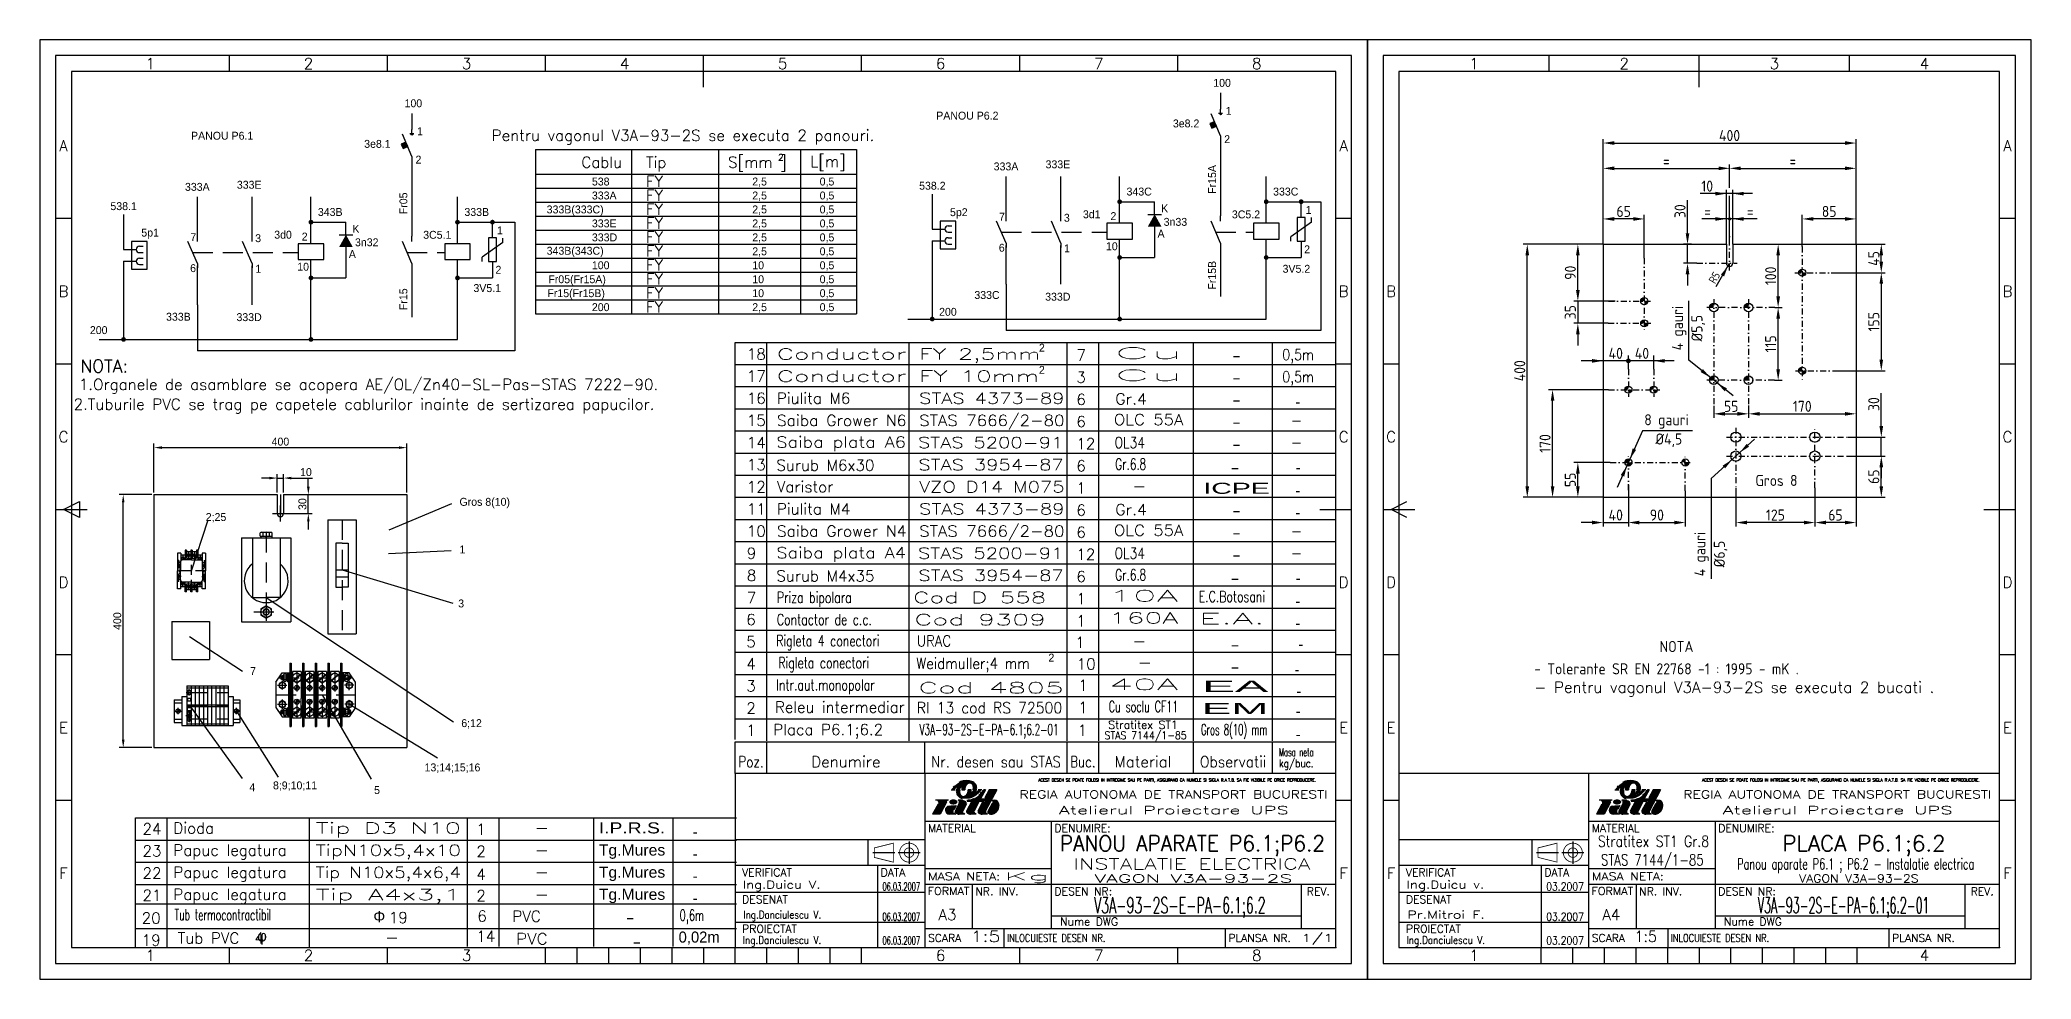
# Model space of a CAD drawing. Header units: millimetres. Extents: x 435 to 1065, y 9 to 306.
import ezdxf
from ezdxf.enums import TextEntityAlignment as Align

# ---------------------------------------------------------------- set-up
doc = ezdxf.new("R2010")
doc.units = ezdxf.units.MM
for name, pattern in [('DASHDOT', [25.4, 12.7, -6.35, 0, -6.35]), ('DASHDOT2', [12.7, 6.35, -3.175, 0, -3.175]), ('DASHED2', [9.525, 6.35, -3.175]), ('HIDDEN2', [4.7625, 3.175, -1.5875])]:
    doc.linetypes.add(name, pattern=pattern)
for name, color, linetype in [('COTE', 1, 'Continuous'), ('LIN_GR', 3, 'Continuous'), ('LIN_SUB', 7, 'Continuous')]:
    doc.layers.add(name, color=color, linetype=linetype)
doc.styles.add('ISO', font='SIMPLEX.shx')
doc.styles.add('ISOCP', font='SIMPLEX.SHX')
doc.styles.add('ISOCPR', font='isocpr.shx')
doc.styles.add('ROMANC', font='romanc')
doc.dimstyles.new('ISO-25', dxfattribs={"dimtxt": 2.5, "dimasz": 2.5, "dimexe": 1.25, "dimexo": 0.625, "dimtad": 1, "dimtxsty": 'Standard', "dimcen": 2.5, "dimadec": 0, "dimazin": 0, "dimtfac": 1, "dimtmove": 0, "dimatfit": 3, "dimfxl": 1, "dimarcsym": 0})

msp = doc.modelspace()

# ---------------------------------------------------------------- texts
at = {"color": 50}
for s, style, p in [('1', 'ISOCP', (469.7459, 298.68)), ('2', 'ISO', (519.7459, 298.68)), ('3', 'ISO', (569.7459, 298.68)), ('4', 'ISO', (619.7459, 298.68)), ('5', 'ISO', (669.7459, 298.68)), ('6', 'ISO', (719.7459, 298.68)), ('7', 'ISO', (769.7459, 298.68)), ('8', 'ISO', (819.7459, 298.68)), ('1', 'ISO', (888.4959, 298.68)), ('2', 'ISO', (935.9959, 298.68)), ('3', 'ISO', (983.4959, 298.68)), ('4', 'ISO', (1030.9959, 298.68)), ('A', 'ISO', (442.2459, 272.68)), ('A', 'ISO', (847.2459, 272.68)), ('A', 'ISO', (1057.2459, 272.68)), ('B', 'ISO', (442.2459, 226.68)), ('B', 'ISO', (847.2459, 226.68)), ('B', 'ISO', (862.2459, 226.68)), ('B', 'ISO', (1057.2459, 226.68)), ('C', 'ISO', (442.2459, 180.68)), ('C', 'ISO', (847.2459, 180.68)), ('C', 'ISO', (862.2459, 180.68)), ('C', 'ISO', (1057.2459, 180.68)), ('D', 'ISO', (442.2459, 134.68)), ('D', 'ISO', (847.2459, 134.68)), ('D', 'ISO', (862.2459, 134.68)), ('D', 'ISO', (1057.2459, 134.68)), ('E', 'ISO', (442.2459, 88.68)), ('E', 'ISO', (847.2459, 88.68)), ('E', 'ISO', (862.2459, 88.68)), ('E', 'ISO', (1057.2459, 88.68)), ('F', 'ISO', (442.2459, 42.68)), ('F', 'ISO', (847.2459, 42.68)), ('F', 'ISO', (862.2459, 42.68)), ('F', 'ISO', (1057.2459, 42.68)), ('1', 'ISOCP', (469.7459, 16.68)), ('2', 'ISO', (519.7459, 16.68)), ('3', 'ISO', (569.7459, 16.68)), ('6', 'ISO', (719.7459, 16.68)), ('7', 'ISO', (769.7459, 16.68)), ('8', 'ISO', (819.7459, 16.68)), ('1', 'ISO', (888.4959, 16.68)), ('4', 'ISO', (1030.9959, 16.68))]:
    msp.add_text(s, height=3.5, dxfattribs=dict(at, style=style)).set_placement(p, align=Align.MIDDLE)
at = {"color": 2}
for s, p in [('100', (805.9816, 291.3267)), ('100', (550.1348, 284.8682)), ('PANOU P6.2', (718.342, 280.9654)), ('1', (809.9286, 282.4761)), ('1', (554.0818, 276.0176)), ('3e8.2', (793.2101, 278.5003)), ('PANOU P6.1', (482.5862, 274.6158)), ('3e8.1', (537.3632, 272.0418)), ('2', (809.4438, 273.5145)), ('2', (553.597, 267.056)), ('333A', (736.5122, 264.907)), ('333E', (752.9286, 265.5694)), ('333A', (480.6653, 258.4485)), ('333E', (497.0818, 259.1109)), ('538', (609.4043, 260.1321)), ('2,5', (660.1453, 260.1321)), ('0,5', (681.4592, 260.1321)), ('538.2', (712.9252, 258.8045)), ('343C', (778.5578, 256.9598)), ('333C', (824.918, 256.9598)), ('538.1', (457.0784, 252.346)), ('343B', (522.711, 250.5013)), ('333B', (569.0712, 250.5013)), ('333B(333C)', (595.0966, 251.3043)), ('333A', (609.4043, 255.7182)), ('2,5', (660.1453, 255.7182)), ('2,5', (660.1453, 251.3043)), ('0,5', (681.4592, 255.7182)), ('0,5', (681.4592, 251.3043)), ('5p2', (722.6974, 250.4394)), ('3d1', (764.7512, 249.7804)), ('K', (789.4894, 251.6315)), ('3C5.2', (811.8784, 249.7432)), ('1', (835.2265, 251.1417)), ('5p1', (466.8506, 243.9809)), ('3d0', (508.9044, 243.3219)), ('K', (533.6426, 245.173)), ('3C5.1', (556.0316, 243.2847)), ('1', (579.3797, 244.6832)), ('333E', (609.4043, 246.8904)), ('2,5', (660.1453, 246.8904)), ('0,5', (681.4592, 246.8904)), ('7', (738.2028, 248.997)), ('3', (758.7245, 248.676)), ('2', (773.4581, 249.1918)), ('A', (788.3511, 243.6448)), ('3n33', (790.2971, 247.3776)), ('7', (482.356, 242.5384)), ('3', (502.8777, 242.2175)), ('2', (517.6113, 242.7333)), ('A', (532.5042, 237.1863)), ('3n32', (534.4503, 240.9191)), ('343B(343C)', (595.0966, 238.2391)), ('333D', (609.4043, 242.4765)), ('2,5', (660.1453, 242.4765)), ('2,5', (660.1453, 238.0626)), ('0,5', (681.4592, 242.4765)), ('0,5', (681.4592, 238.0626)), ('6', (738.1414, 239.1995)), ('1', (758.7941, 239.014)), ('10', (772.0274, 239.6496)), ('2', (834.7418, 238.6848)), ('6', (482.2946, 232.741)), ('1', (502.9473, 232.5555)), ('10', (516.1805, 233.1911)), ('2', (578.895, 232.2263)), ('100', (609.4043, 233.6487)), ('10', (660.1453, 233.6487)), ('0,5', (681.4592, 233.6487)), ('3V5.2', (827.9139, 232.5355)), ('3V5.1', (571.9229, 226.4325)), ('Fr15(Fr15B)', (595.3169, 224.8208)), ('Fr05(Fr15A)', (595.6265, 229.2348)), ('10', (660.1453, 229.2348)), ('10', (660.1453, 224.8208)), ('0,5', (681.4592, 229.2348)), ('0,5', (681.4592, 224.8208)), ('200', (609.4043, 220.4069)), ('2,5', (660.1453, 220.4069)), ('0,5', (681.4592, 220.4069)), ('200', (719.2433, 218.9328)), ('333C', (730.403, 224.2569)), ('333D', (752.8024, 223.7104)), ('200', (450.5819, 213.1481)), ('333B', (474.6795, 217.3815)), ('333D', (496.9556, 217.2519)), ('2', (750.8371, 207.5807)), ('2', (750.8371, 200.5807)), ('2', (753.8371, 109.5807))]:
    msp.add_text(s, height=2.5, dxfattribs=at).set_placement(p)
for s, p in [('Fr15A', (806.8645, 257.4968)), ('Fr05', (551.0177, 251.0382)), ('Fr15B', (806.8645, 227.1929)), ('Fr15', (551.0177, 220.7344))]:
    msp.add_text(s, height=2.5, rotation=90, dxfattribs=at).set_placement(p)
at = {"color": 50}
for s, width, p, p2 in [('    -    ', 0.666667, (802.8618, 204.6352), (823.8618, 204.6352)), ('    -    ', 0.666667, (802.8618, 204.6352), (823.8618, 204.6352)), ('    -    ', 0.666667, (802.8618, 197.6352), (823.8618, 197.6352)), ('    -    ', 0.666667, (802.8618, 190.6352), (823.8618, 190.6352)), ('    -    ', 0.666667, (802.8618, 183.6352), (823.8618, 183.6352)), ('    -    ', 0.666667, (802.8618, 176.6352), (823.8618, 176.6352)), ('    -    ', 0.666667, (802.3615, 169.2242), (823.3615, 169.2242)), ('ICPE', 1.8, (802.8618, 162.6352), (823.8618, 162.6352)), ('    -    ', 0.666667, (802.8618, 155.6352), (823.8618, 155.6352)), ('    -    ', 0.666667, (802.8618, 148.6352), (823.8618, 148.6352)), ('    -    ', 0.666667, (802.8618, 141.6352), (823.8618, 141.6352)), ('    -    ', 0.666667, (802.3615, 134.2242), (823.3615, 134.2242)), ('    -    ', 0.666667, (802.3615, 113.2242), (823.3615, 113.2242)), ('    -    ', 0.666667, (802.3615, 106.2242), (823.3615, 106.2242)), ('EA', 3.6, (802.3615, 100.0141), (823.3615, 100.0141)), ('EM', 3.6, (802.3615, 93.0141), (823.3615, 93.0141)), ('I.P.R.S.', 1.285714, (611.6017, 55.2596), (632.6017, 55.2596)), ('Tg.Mures', 0.857143, (611.6017, 48.2596), (632.6017, 48.2596)), ('Tg.Mures', 0.857143, (611.6017, 41.2596), (632.6017, 41.2596)), ('Tg.Mures', 0.857143, (611.6017, 34.2596), (632.6017, 34.2596)), ('    -    ', 0.666667, (611.0051, 26.9499), (632.0051, 26.9499)), ('    -    ', 0.666667, (613.0931, 19.2572), (634.0931, 19.2572))]:
    msp.add_text(s, height=3.5, dxfattribs=dict(at, width=width)).set_placement(p, p2, align=Align.FIT)
for s, p in [('-', (832.7331, 190.0055)), ('-', (832.8615, 169.2242)), ('-', (832.7331, 162.0055)), ('-', (832.7331, 155.0055)), ('-', (832.8615, 134.2242)), ('-', (832.7331, 127.0055)), ('-', (832.7331, 120.0055)), ('-', (833.6917, 113.403)), ('-', (832.4694, 105.3886)), ('-', (833.041, 98.532)), ('-', (832.8615, 92.2242)), ('-', (832.8615, 84.8722)), ('-', (642.045, 54.0772)), ('-', (642.045, 47.0772)), ('-', (642.045, 40.0772)), ('-', (642.045, 33.0772)), ('0,02m', (643.338, 20.7388))]:
    msp.add_text(s, height=3.5, dxfattribs=at).set_placement(p, align=Align.CENTER)
at = {"color": 2, "style": 'ISOCPR'}
for s, p in [('Gros 8', (977.5028, 165.1226)), ('- Tolerante SR EN 22768 -1 : 1995 - mK .', (907.5066, 105.5543))]:
    msp.add_text(s, height=3.5, dxfattribs=at).set_placement(p)
at = {"color": 1}
msp.add_text('30', height=2.5, rotation=90, dxfattribs=at).set_placement((519.066, 157.5272))
for s, p in [('Gros 8(10)', (567.5105, 158.853)), ('2;25', (487.2322, 154.0436)), ('1', (567.5105, 143.8025)), ('3', (567.1063, 126.7258)), ('7', (501.2777, 105.3401)), ('6;12', (568.0827, 88.8796)), ('13;14;15;16', (556.4628, 74.8761)), ('4', (501.0189, 68.5944)), ('8;9;10;11', (508.5096, 69.1919)), ('5', (540.4963, 67.7115))]:
    msp.add_text(s, height=2.5, dxfattribs=at).set_placement(p)
at = {"color": 1, "char_height": 3.5, "attachment_point": 5, "style": 'ISOCPR'}
for s, insert in [('=', (962.3558, 251.9297)), ('=', (975.8651, 251.9297)), ('8 gauri', (949.372, 185.5294)), ('%%c4,5', (950.1085, 179.558))]:
    msp.add_mtext(s, dxfattribs=dict(at, insert=insert))
at = {"color": 1, "char_height": 3.5, "attachment_point": 5, "rotation": 90, "style": 'ISOCPR'}
for s, insert in [('4 gauri', (953.3988, 215.0214)), ('%%c5,5', (959.4221, 215.0214)), ('4 gauri', (960.4824, 143.5966)), ('%%c6,5', (966.5015, 143.5966))]:
    msp.add_mtext(s, dxfattribs=dict(at, insert=insert))
at = {"layer": 'COTE', "color": 6, "style": 'ISOCPR'}
msp.add_text('NOTA', height=3.5, dxfattribs=at).set_placement((947.1849, 112.6065))
at = {"layer": 'COTE', "color": 1, "linetype": 'Continuous', "char_height": 3.5, "attachment_point": 5, "style": 'ISOCPR'}
for s, insert in [('10', (962.253, 259.9297)), ('40', (933.3286, 207.0547)), ('40', (941.6135, 207.0547))]:
    msp.add_mtext(s, dxfattribs=dict(at, insert=insert))
at = {"layer": 'COTE', "color": 1, "linetype": 'Continuous', "insert": (964.5302, 230.9812), "char_height": 2.5, "attachment_point": 5, "rotation": 60.0066001, "style": 'ISOCPR'}
msp.add_mtext('R5', dxfattribs=at)
at = {"layer": 'LIN_GR', "color": 3, "style": 'ISOCP'}
for s, height, p in [('18', 3.5, (658.4104, 205.092)), ('NOTA:', 4, (447.541, 201.0426)), ('17', 3.5, (658.4104, 198.092)), ('16', 3.5, (658.4104, 191.092)), ('15', 3.5, (658.4104, 184.092)), ('14', 3.5, (658.4104, 177.092)), ('13', 3.5, (658.4104, 170.092)), ('12', 3.5, (658.4104, 163.092)), ('11', 3.5, (658.4104, 156.092)), ('10', 3.5, (658.4104, 149.092)), ('9', 3.5, (658.4104, 142.092)), ('8', 3.5, (658.4104, 135.092)), ('7', 3.5, (658.4104, 128.092))]:
    msp.add_text(s, height=height, dxfattribs=at).set_placement(p)
for s, p in [('6', (659.7459, 121.132)), ('5', (659.7459, 114.132)), ('4', (659.7459, 107.132)), ('3', (659.7459, 100.132)), ('2', (659.7459, 93.132)), ('1', (659.7459, 86.132)), ('24', (470.242, 54.9607)), ('23', (470.242, 47.9607)), ('22', (470.242, 40.9607)), ('21', (470.242, 33.9607)), ('20', (469.9772, 26.754)), ('19', (469.9772, 19.754))]:
    msp.add_text(s, height=3.5, dxfattribs=at).set_placement(p, align=Align.CENTER)
at = {"layer": 'LIN_SUB', "color": 2, "style": 'ISOCP'}
for s, height, p in [('Pentru vagonul V3A-93-2S se executa 2 panouri.', 3.5, (577.6774, 274.2283)), ('Cablu', 3.5, (606.0883, 265.7211)), ('Tip', 3.5, (626.5369, 265.7211)), ('S[mm ]', 3.5, (652.4774, 265.7211)), ('2', 2.1, (668.2855, 267.9798)), ('L[m]', 3.5, (678.4799, 265.9733)), ('FY', 3.5, (626.5369, 259.6984)), ('FY', 3.5, (626.5369, 255.2845)), ('FY', 3.5, (626.5369, 250.8705)), ('FY', 3.5, (626.5369, 246.4566)), ('FY', 3.5, (626.5369, 242.0427)), ('FY', 3.5, (626.5369, 237.6288)), ('FY', 3.5, (626.5369, 233.2149)), ('FY', 3.5, (626.5369, 228.801)), ('FY', 3.5, (626.5369, 224.3871)), ('FY', 3.5, (626.5369, 219.9732)), ('1.Organele de asamblare se acopera AE/OL/Zn40-SL-Pas-STAS 7222-90.', 3.5, (447.0755, 195.4903)), ('2.Tuburile PVC se trag pe capetele cablurilor inainte de sertizarea papucilor.', 3.5, (445.439, 189.2225)), ('- Pentru vagonul V3A-93-2S se executa 2 bucati .', 3.5, (907.4907, 99.7061))]:
    msp.add_text(s, height=height, dxfattribs=at).set_placement(p)
at = {"layer": 'LIN_SUB', "color": 50, "style": 'ISOCP'}
for s, width, p, p2 in [('Conductor', 1.576923, (667.9233, 205.0944), (708.9233, 205.0944)), ('FY 2,5mm  ', 1.346341, (712.9233, 205.0944), (758.9233, 205.0944)), ('Cu', 4.125, (774.5244, 205.3562), (796.5244, 205.3562)), ('0,5m', 0.834315, (827.8184, 204.9029), (837.8302, 204.9029)), ('Cu', 4.125, (774.5244, 198.3562), (796.5244, 198.3562)), ('Conductor', 1.576923, (667.9233, 198.0944), (708.9233, 198.0944)), ('FY 10mm  ', 1.445026, (712.9233, 198.0944), (758.9233, 198.0944)), ('0,5m', 0.834315, (827.8184, 197.9029), (837.8302, 197.9029)), ('STAS 4373-89', 1.159664, (712.9233, 191.0944), (758.9233, 191.0944)), ('Gr.4', 1.018148, (774.9781, 190.9029), (784.9899, 190.9029)), ('Saiba Grower N6', 0.931818, (667.9233, 184.0944), (708.9233, 184.0944)), ('STAS 7666/2-80', 0.982206, (712.9233, 184.0944), (758.9233, 184.0944)), ('OLC 55A', 0.977778, (774.5244, 184.3562), (796.5244, 184.3562)), ('Saiba plata A6', 1.037975, (667.7513, 177.2663), (708.7513, 177.2663)), ('STAS 5200-91', 1.2, (712.5793, 177.0944), (758.5793, 177.0944)), ('OL34', 0.778865, (774.7513, 177.1008), (784.3573, 177.1008)), ('STAS 3954-87', 1.154812, (712.7005, 170.077), (758.7005, 170.077)), ('Gr.6.8', 0.668788, (774.9781, 170.2664), (784.787, 170.2664)), ('VZO D14 M075', 1.174468, (712.9233, 163.0944), (758.9233, 163.0944)), ('   -   ', 0.942857, (771.2244, 163.3384), (793.2244, 163.3384)), ('STAS 4373-89', 1.159664, (712.9233, 156.0944), (758.9233, 156.0944)), ('Gr.4', 1.018148, (774.9781, 155.9029), (784.9899, 155.9029)), ('Saiba Grower N4', 0.924812, (667.9233, 149.0944), (708.9233, 149.0944)), ('STAS 7666/2-80', 0.982206, (712.9233, 149.0944), (758.9233, 149.0944)), ('OLC 55A', 0.977778, (774.5244, 149.3562), (796.5244, 149.3562)), ('Saiba plata A4', 1.029289, (667.7513, 142.2663), (708.7513, 142.2663)), ('STAS 5200-91', 1.2, (712.5793, 142.0944), (758.5793, 142.0944)), ('OL34', 0.778865, (774.7513, 142.1008), (784.3573, 142.1008)), ('Gr.6.8', 0.668788, (774.9781, 135.2664), (784.787, 135.2664)), ('STAS 3954-87', 1.154812, (712.7005, 135.077), (758.7005, 135.077)), (' Cod D 558', 1.445026, (707.1256, 128.0944), (753.1256, 128.0944)), ('10A', 2.538462, (772.9334, 128.6347), (794.9334, 128.6347)), (' Cod 9309', 1.623529, (707.1256, 121.0944), (753.1256, 121.0944)), ('160A', 1.833333, (772.9334, 121.6347), (794.9334, 121.6347)), ('   -   ', 0.942857, (771.2244, 114.3384), (793.2244, 114.3384)), ('   -   ', 0.942857, (772.9334, 107.6347), (794.9334, 107.6347)), ('Cod 4805', 1.815789, (712.713, 99.5635), (758.713, 99.5635)), ('40A', 2.357143, (772.9334, 100.6347), (794.9334, 100.6347)), ('RI 13 cod RS 72500', 0.831325, (712.1894, 93.2557), (758.1894, 93.2557)), ('Cu soclu CF11', 0.60274, (772.9334, 93.6347), (794.9334, 93.6347)), ('Gros 8(10) mm', 0.516393, (802.0936, 86.3343), (823.0936, 86.3343)), ('Tip D3 N10', 1.568182, (521.9953, 55.1842), (567.9953, 55.1842)), ('   -   ', 0.942857, (582.2258, 55.2779), (604.2258, 55.2779)), ('TipN10x5,4x10', 1.271889, (521.9953, 48.1842), (567.9953, 48.1842)), ('Tip N10x5,4x6,4', 1.099602, (521.9953, 41.1842), (567.9953, 41.1842)), ('   -   ', 0.942857, (582.2258, 48.2779), (604.2258, 48.2779)), ('Tip A4x3,1', 1.746835, (521.9953, 34.1842), (567.9953, 34.1842)), ('   -   ', 0.942857, (582.2258, 41.2779), (604.2258, 41.2779)), ('   -   ', 0.942857, (582.2258, 34.2779), (604.2258, 34.2779)), ('   -   ', 0.942857, (534.8102, 20.6152), (556.8102, 20.6152)), ('PVC', 1.072691, (585.4303, 20.1869), (595.4421, 20.1869))]:
    msp.add_text(s, height=3.5, dxfattribs=dict(at, width=width)).set_placement(p, p2, align=Align.FIT)
for s, p in [('7', (762.6706, 204.7265)), ('3', (762.6706, 197.7265)), ('Piulita M6', (667.9233, 191.1182)), ('6', (762.6706, 190.7265)), ('6', (762.6706, 183.7265)), ('12', (762.6706, 176.7265)), ('Surub M6x30', (667.7513, 169.9225)), ('6', (762.6706, 169.7265)), ('Varistor', (667.9233, 163.1182)), ('1', (762.6706, 162.7265)), ('Piulita M4', (667.9233, 156.1182)), ('6', (762.6706, 155.7265)), ('6', (762.6706, 148.7265)), ('12', (762.6706, 141.7265)), ('Surub M4x35', (667.7513, 134.9225)), ('6', (762.6706, 134.7265)), ('1', (762.6706, 127.7265)), ('1', (762.6706, 120.7265)), ('1', (762.3565, 113.8887)), ('10', (762.7863, 107.0787)), ('Placa P6.1;6.2', (666.7459, 86.332)), ('Dioda', (476.9953, 55.2079)), ('1', (572.867, 54.8162)), ('Papuc legatura', (476.9953, 48.2079)), ('2', (572.867, 47.8162)), ('Papuc legatura', (476.9953, 41.2079)), ('4', (572.8469, 40.5955)), ('Papuc legatura', (476.9953, 34.2079)), ('2', (572.867, 33.8162)), ('19', (545.1502, 26.9122)), ('6', (573.1522, 27.3773)), (' PVC ', (581.8553, 27.3083)), ('Tub PVC  4', (478.3755, 20.4022)), ('14', (572.8469, 20.9735))]:
    msp.add_text(s, height=3.5, dxfattribs=at).set_placement(p)
at = {"layer": 'LIN_SUB', "color": 2, "style": 'ISOCP', "width": 0.942857}
for p in [(832.2841, 184.1153), (832.2841, 177.1153), (832.2841, 149.1153), (832.2841, 142.1153)]:
    msp.add_text('-', height=3.5, dxfattribs=at).set_placement(p, align=Align.CENTER)
at = {"layer": 'LIN_SUB', "color": 2, "style": 'ISOCP'}
for s, width, p in [('Priza bipolara', 0.724138, (667.9233, 128.1182)), ('Contactor de c.c.', 0.724138, (667.9233, 121.1182)), ('Rigleta 4 conectori', 0.724138, (667.7173, 114.421)), ('URAC', 0.884519, (712.1981, 114.3757)), ('Rigleta conectori ', 0.724138, (668.3819, 107.4648)), ('Weidmuller;4 mm', 0.884519, (711.9995, 107.2731)), ('Intr.aut.monopolar', 0.724138, (667.713, 100.4637))]:
    msp.add_text(s, height=3.5, dxfattribs=dict(at, width=width)).set_placement(p)
for s, height, width, p, p2 in [('E.C.Botosani', 3.5, 0.663158, (801.3825, 128.4087), (822.3825, 128.4087)), ('E.A.', 3.5, 2.377358, (801.3825, 121.4087), (822.3825, 121.4087)), ('Releu intermediar', 3.5, 0.888087, (667.3615, 93.4276), (708.3615, 93.4276)), ('V3A-93-2S-E-PA-6.1;6.2-01', 3.5, 0.533333, (713.0462, 86.3509), (757.0462, 86.3509)), ('Stratitex ST1', 2.5, 0.928643, (772.7577, 88.3653), (794.7577, 88.3653)), ('STAS 7144/1-85', 2.5, 0.8, (771.5799, 85.0133), (797.5799, 85.0133)), ('Masa neta', 2.5, 0.573913, (826.7459, 79.68), (837.7459, 79.68)), ('Poz.', 3.5, 0.813559, (655.7459, 76.18), (663.7459, 76.18)), ('Nr. desen sau STAS', 3.5, 0.763975, (716.7459, 76.18), (757.7459, 76.18)), ('Buc.', 3.5, 0.8, (760.7459, 76.18), (768.7459, 76.18)), ('Material', 3.5, 0.93913, (774.7459, 76.18), (792.7459, 76.18)), ('Observatii', 3.5, 0.851351, (801.7459, 76.18), (822.7459, 76.18)), ('kg/buc.', 2.5, 0.796552, (826.7459, 76.18), (837.7459, 76.18))]:
    msp.add_text(s, height=height, dxfattribs=dict(at, width=width)).set_placement(p, p2, align=Align.FIT)
at = {"layer": 'LIN_SUB', "color": 50, "style": 'ISOCP'}
for p in [(764.7459, 100.3437), (764.7459, 93.332), (764.5376, 86.1067)]:
    msp.add_text('1', height=3.5, dxfattribs=at).set_placement(p, align=Align.CENTER)
at = {"layer": 'LIN_SUB', "color": 2, "style": 'ISOCP'}
msp.add_text('Denumire', height=3.5, dxfattribs=at).set_placement((689.7459, 76.18), align=Align.CENTER)
at = {"layer": 'LIN_SUB', "color": 50, "style": 'ISOCP'}
for s, width, p in [('Tub termocontractibil', 0.60793, (477.3784, 27.7785)), ('0,6m', 0.642857, (637.1917, 27.6561))]:
    msp.add_text(s, height=3.5, dxfattribs=dict(at, width=width)).set_placement(p)
at = {"layer": 'LIN_SUB', "color": 50, "char_height": 3.5, "attachment_point": 1, "style": 'ISOCP'}
for s, insert, width in [('{\\fSymbol|b0|i0|c2|p18;F}', (540.2817, 30.6956), 18.1187), ('{\\fSymbol|b0|i0|c2|p18;f}', (503.5305, 24.5949), 12.2618)]:
    msp.add_mtext(s, dxfattribs=dict(at, insert=insert, width=width))

# ---------------------------------------------------------------- blocks, each defined once
blk = doc.blocks.new('ind3_12')
at = {"color": 70}
for p, q in [((0, 55), (-190, 55)), ((-190, 55), (-190, 0)), ((-130, 55), (-130, 0)), ((-130, 40), (0, 40)), ((-190, 26), (-130, 26))]:
    blk.add_line(p, q, dxfattribs=at)
at = {"color": 40}
for p, q in [((-125.82, 45.38), (-127.54, 42.15)), ((-122.56, 46.63), (-126.68, 46.63)), ((-123.11, 45.94), (-125.13, 42.15)), ((-121.71, 49.9), (-120.46, 49.9)), ((-120.12, 44.91), (-120.81, 43.6)), ((-119.12, 45.67), (-120.36, 43.36)), ((-118.05, 46.63), (-119.46, 46.63)), ((-118.34, 49.9), (-117.36, 49.9)), ((-116.85, 45.42), (-118, 43.26)), ((-115.18, 46.28), (-116.74, 43.36)), ((-116.7, 46.63), (-116.29, 46.65)), ((-116.6, 46.28), (-115.18, 46.28)), ((-115.31, 49.9), (-116.29, 49.9)), ((-116.29, 46.65), (-115.69, 46.73)), ((-115.69, 46.73), (-115.27, 46.82)), ((-115.27, 46.82), (-114.78, 46.97)), ((-114.78, 46.97), (-114.27, 47.24)), ((-112.77, 46.28), (-114.38, 43.26)), ((-111.94, 49.9), (-113.19, 49.9)), ((-111.75, 45.93), (-113.13, 43.36)), ((-112.95, 48.16), (-112.68, 48.4)), ((-112.77, 46.28), (-111.36, 46.28)), ((-112.68, 48.4), (-112.61, 48.47)), ((-110.84, 49.9), (-112.41, 46.97)), ((-112.41, 46.97), (-110.99, 46.97)), ((-111.75, 45.93), (-111.15, 45.93)), ((-110.84, 49.9), (-111.36, 49.9)), ((-110.99, 46.97), (-111.36, 46.28)), ((-110.41, 47.32), (-111.15, 45.93)), ((-109.64, 49.9), (-111.01, 47.32)), ((-111.01, 47.32), (-110.41, 47.32)), ((-107.23, 49.9), (-110.77, 43.26)), ((-108.74, 45.59), (-109.99, 43.26)), ((-107.23, 49.9), (-109.64, 49.9)), ((-108.78, 46.63), (-108.09, 46.63)), ((-125.13, 42.15), (-127.54, 42.15)), ((-120.23, 42.15), (-122.21, 42.15)), ((-117.39, 42.15), (-119.15, 42.15)), ((-117.39, 42.15), (-117.72, 42.33)), ((-113.77, 42.15), (-115.53, 42.15)), ((-113.77, 42.15), (-114.1, 42.33)), ((-110.16, 42.15), (-111.92, 42.15)), ((-110.16, 42.15), (-110.49, 42.33))]:
    blk.add_line(p, q, dxfattribs=at)
at = {"color": 240}
for p, q in [((-90, 40), (-90, 6)), ((-130, 34), (-190, 34)), ((-148, 34), (-148, 26)), ((-135, 33.5), (-135, 26.5)), ((-146.5, 30), (-139.5, 30)), ((-145, 26), (-145, 0)), ((-138.5, 30), (-131.5, 30)), ((-130, 25), (-90, 25)), ((-130, 20), (0, 20)), ((-115, 20), (-115, 6)), ((-11, 20), (-11, 6)), ((-190, 17.5), (-130, 17.5)), ((-190, 8), (-130, 8)), ((-90, 10), (-11, 10)), ((-130, 6), (0, 6)), ((-105, 6), (-105, 0)), ((-35, 6), (-35, 0))]:
    blk.add_line(p, q, dxfattribs=at)
at = {"color": 40}
for points in [[(-114.74, 49.9, 0.04888), (-114.64, 50.37, 0.067418), (-114.64, 50.71, 0.012512), (-114.71, 51.12, 0.046313), (-114.74, 51.23, 0.02866), (-114.83, 51.43, 0.04799), (-114.9, 51.53, 0.027533), (-115.01, 51.65, 0.02878), (-115.12, 51.74, 0.020408), (-115.27, 51.85, 0.028785), (-115.38, 51.91, 0.02307), (-115.48, 51.96, 0.025276), (-115.58, 51.99, 0.029587), (-115.69, 52.01, 0.0261), (-115.8, 52.02, 0.034106), (-115.93, 52.02, 0.03305), (-116.05, 52, 0.031407), (-116.17, 51.97, 0.027201), (-116.3, 51.91, 0.027571), (-116.45, 51.82, 0.032433), (-116.58, 51.73, 0.017982), (-116.7, 51.62, 0.025528), (-116.79, 51.53, 0.009898), (-116.89, 51.41, 0.014131), (-116.96, 51.31, 0.005952), (-117.02, 51.22, 0.007874), (-117.06, 51.15, 0.013516), (-117.13, 51.03, 0.012262), (-117.2, 50.9, 0.010996), (-117.25, 50.78, 0.020912), (-117.28, 50.71, 0.006638), (-117.28, 50.69, 0.003922), (-117.3, 50.64, 0.014081), (-117.33, 50.52, 0.011261), (-117.36, 50.37, 0.018498), (-117.36, 50.34, 0.00311), (-117.38, 50.18, 0.039527), (-117.38, 50.07, 0.0256), (-117.36, 49.9)], [(-113.68, 49.9, 0.047001), (-113.61, 50.39, 0.072657), (-113.64, 50.71, 0.024176), (-113.81, 51.3, 0.05712), (-113.92, 51.53, 0.02409), (-114.05, 51.71, 0.014395), (-114.28, 51.99, 0.046768), (-114.45, 52.15, 0.031027), (-114.74, 52.35)], [(-119.97, 49.9, 0.047001), (-120.05, 49.4, 0.072657), (-120.01, 49.08, 0.024176), (-119.84, 48.49, 0.05712), (-119.73, 48.26, 0.02409), (-119.6, 48.09, 0.014395), (-119.38, 47.81, 0.046768), (-119.2, 47.65, 0.031027), (-118.91, 47.44)], [(-118.91, 49.9, 0.04888), (-119.02, 49.43, 0.067418), (-119.01, 49.08, 0.012512), (-118.94, 48.67, 0.046313), (-118.91, 48.56, 0.02866), (-118.82, 48.37, 0.04799), (-118.75, 48.26, 0.027533), (-118.64, 48.15, 0.02878), (-118.53, 48.05, 0.020408), (-118.39, 47.95, 0.028785), (-118.28, 47.88, 0.02307), (-118.17, 47.84, 0.025276), (-118.07, 47.8, 0.029587), (-117.97, 47.78, 0.0261), (-117.85, 47.77, 0.034106), (-117.73, 47.77, 0.03305), (-117.6, 47.79, 0.031407), (-117.48, 47.83, 0.027201), (-117.36, 47.88, 0.027571), (-117.2, 47.97, 0.032433), (-117.07, 48.06, 0.017982), (-116.95, 48.18, 0.025528), (-116.87, 48.26, 0.009898), (-116.76, 48.39, 0.014131), (-116.7, 48.48, 0.005952), (-116.63, 48.57, 0.007874), (-116.59, 48.64, 0.013516), (-116.52, 48.76, 0.012262), (-116.45, 48.9, 0.010996), (-116.4, 49.02, 0.020912), (-116.38, 49.08, 0.006638), (-116.37, 49.11, 0.003922), (-116.35, 49.16, 0.014081), (-116.32, 49.28, 0.011261), (-116.29, 49.42, 0.018498), (-116.29, 49.45, 0.00311), (-116.27, 49.61, 0.039527), (-116.27, 49.73, 0.0256), (-116.29, 49.9)]]:
    blk.add_lwpolyline(points, format="xyb", dxfattribs=at)
at = {"color": 40, "flags": 128}
blk.add_lwpolyline([(-108.71, 42.18, 0.07519), (-108.1, 42.37, 0.103495), (-107.27, 43.01, 0.091904), (-106.74, 43.94, 0.085107), (-106.54, 45.08, 0.085107)], format="xyb", dxfattribs=at)
at = {"color": 240, "const_width": 0.25}
blk.add_lwpolyline([(-146, 31.5), (-140, 33), (-140, 27), (-146, 28.5)], close=True, dxfattribs=at)
blk.add_lwpolyline([(-135, 33, 1), (-135, 27, 1), (-135, 33, 1)], format="xyb", dxfattribs=at)
blk.add_lwpolyline([(-135, 31.5, 1), (-135, 28.5, 1)], format="xyb", close=True, dxfattribs=at)
at = {"color": 40}
for centre, radius, start, end in [((-96.55, 26.7), 34.29, 134.68173, 135.48651), ((-117.71, 49.53), 2.3, 144.00024, 170.76003), ((-117.8, 49.83), 2.74, 113.91101, 122.24004), ((-115.81, 45.34), 7.65, 108.93252, 113.91101), ((-115.07, 49.86), 3.27, 161.79053, 179.28483), ((-117.59, 50.52), 2.17, 96.82108, 108.93252), ((-116.41, 40.67), 12.1, 91.69644, 96.82108), ((-116.61, 47.25), 5.51, 78.6042, 91.69644), ((-116, 50.28), 2.42, 58.80187, 78.6042), ((-122.21, 43.44), 1.29, 94.59794, 270), ((-177.94, 750.15), 707.62, 274.50891, 274.68697), ((-119.73, 46), 0.689, 331.92751, 66.48491), ((-117.66, 49.52), 2.42, 238.80187, 258.6042), ((-118.58, 49.94), 3.27, 341.79053, 359.28483), ((-115.94, 50.27), 2.3, 324.00024, 350.76003), ((-145.94, 81.79), 47.13, 315, 315.97302), ((-113.12, 49.86), 0.893, 316.89809, 318.65661), ((-115.09, 51.98), 4.23, 315.97302, 321.34019), ((-122.28, 57.73), 13.43, 321.34019, 324.35298), ((-108.09, 45.08), 1.55, 0, 90), ((-120.23, 42.84), 0.689, 201.87291, 270), ((-119.75, 43.03), 0.689, 151.92751, 234.46154), ((-119.15, 43.87), 1.72, 234.46154, 270), ((-117.39, 42.94), 0.689, 151.92751, 241.92751), ((-116.14, 43.03), 0.689, 151.92751, 234.46154), ((-115.53, 43.87), 1.72, 234.46154, 270), ((-113.78, 42.94), 0.689, 151.92751, 241.92751), ((-112.52, 43.03), 0.689, 151.92751, 234.46154), ((-111.92, 43.87), 1.72, 234.46154, 270), ((-110.16, 42.94), 0.689, 151.92751, 241.92751), ((-109.38, 42.94), 0.689, 151.92751, 242.78208), ((-108.99, 43.7), 1.55, 242.78208, 280.2311)]:
    blk.add_arc(centre, radius, start, end, dxfattribs=at)
blk.add_point((0, 0))
for points in [[(-121.71, 49.9), (-120.46, 49.9), (-121.21, 50.52), (-120.18, 50.33)], [(-121.21, 50.52), (-120.18, 50.33), (-120.72, 51.03), (-119.93, 50.59)], [(-120.72, 51.03), (-119.93, 50.59), (-120.22, 51.49), (-119.57, 50.88)], [(-120.22, 51.49), (-119.57, 50.88), (-119.6, 51.93), (-118.18, 50.88)], [(-119.84, 50.38), (-118.6, 50.45), (-119.97, 49.9), (-118.91, 49.9)], [(-119.57, 50.88), (-118.18, 50.88), (-119.84, 50.38), (-118.6, 50.45)], [(-119.6, 51.93), (-118.18, 50.88), (-118.87, 52.35), (-118.18, 50.88)], [(-118.87, 52.35), (-118.18, 50.88), (-118.21, 52.6), (-118.18, 50.88)], [(-117.31, 50.61), (-118.27, 50.54), (-117.37, 50.27), (-118.32, 50.22)], [(-117.09, 51.1), (-118.18, 50.88), (-117.31, 50.61), (-118.27, 50.54)], [(-118.21, 52.6), (-118.18, 50.88), (-117.81, 52.68), (-118.18, 50.88)], [(-116.87, 52.76), (-118.18, 50.88), (-116.31, 52.75), (-118.18, 50.88)], [(-117.81, 52.68), (-118.18, 50.88), (-116.87, 52.76), (-118.18, 50.88)], [(-116.08, 51.99), (-116.31, 52.75), (-116.62, 51.7), (-118.18, 50.88)], [(-116.62, 51.7), (-118.18, 50.88), (-117.09, 51.1), (-118.18, 50.88)], [(-115.84, 51.99), (-116.08, 51.99), (-116.32, 51.86)], [(-116.31, 52.75), (-115.41, 52.63), (-115.84, 52.71)], [(-115.54, 51.98), (-115.41, 52.63), (-116.08, 51.99), (-116.31, 52.75)], [(-115.84, 51.99), (-115.54, 51.98), (-115.91, 51.97), (-115.51, 51.96)], [(-115.73, 51.96), (-115.33, 51.85), (-115.51, 51.96)], [(-115.09, 51.72), (-114.87, 52.42), (-115.54, 51.98), (-115.41, 52.63)], [(-115.41, 52.63), (-114.87, 52.42), (-115.11, 52.53)], [(-114.87, 51.48), (-114.18, 51.87), (-115.09, 51.72), (-114.87, 52.42)], [(-114.87, 52.42), (-114.18, 51.87), (-114.48, 52.17)], [(-114.68, 50.99), (-113.86, 51.41), (-114.87, 51.48), (-114.18, 51.87)], [(-114.63, 50.55), (-113.67, 50.85), (-114.68, 50.99), (-113.86, 51.41)], [(-114.65, 50.25), (-113.62, 50.26), (-114.63, 50.55), (-113.67, 50.85)], [(-113.67, 50.85), (-113.62, 50.26), (-113.61, 50.56)], [(-125.82, 45.38), (-123.11, 45.94), (-127.54, 42.15), (-125.13, 42.15)], [(-126.68, 46.63), (-122.56, 46.63), (-126.26, 46.53), (-122.84, 46.34)], [(-126.26, 46.53), (-122.84, 46.34), (-125.96, 46.29), (-123.05, 46.05)], [(-123.05, 46.05), (-125.96, 46.29), (-123.11, 45.94), (-125.77, 45.87)], [(-125.76, 45.63), (-123.11, 45.94), (-125.82, 45.38)], [(-125.77, 45.87), (-123.11, 45.94), (-125.76, 45.63), (-123.11, 45.94)], [(-123.17, 44.3), (-120.81, 43.6), (-123.49, 43.38), (-120.95, 43.16)], [(-123.17, 44.3), (-123.49, 43.38), (-123.29, 44.14), (-123.45, 43.79)], [(-122.31, 44.73), (-120.12, 44.91), (-123.17, 44.3), (-120.81, 43.6)], [(-122.31, 44.73), (-123.17, 44.3), (-122.7, 44.64), (-123.04, 44.43)], [(-122.28, 46.18), (-122.28, 45.84), (-122.31, 46.03)], [(-122.2, 46.34), (-122.22, 45.73), (-122.28, 46.18), (-122.28, 45.84)], [(-122.07, 46.5), (-122.04, 45.53), (-122.2, 46.34), (-122.22, 45.73)], [(-121.94, 46.59), (-121.9, 45.43), (-122.07, 46.5), (-122.04, 45.53)], [(-121.78, 46.68), (-121.71, 45.34), (-121.94, 46.59), (-121.9, 45.43)], [(-121.62, 46.75), (-121.56, 45.28), (-121.78, 46.68), (-121.71, 45.34)], [(-121.46, 46.79), (-121.43, 45.25), (-121.62, 46.75), (-121.56, 45.28)], [(-121.33, 46.82), (-121.31, 45.23), (-121.46, 46.79), (-121.43, 45.25)], [(-121.21, 46.83), (-121.2, 45.22), (-121.33, 46.82), (-121.31, 45.23)], [(-121.21, 46.83), (-121.1, 46.84), (-121.09, 45.21)], [(-121.09, 45.21), (-120.9, 45.21), (-121.21, 46.83), (-121.2, 45.22)], [(-121.1, 46.84), (-120.91, 46.84), (-121.09, 45.21), (-120.9, 45.21)], [(-120.9, 45.21), (-120.91, 46.84), (-120.81, 45.22), (-120.81, 46.83)], [(-120.81, 45.22), (-120.81, 46.83), (-120.68, 45.23), (-120.69, 46.82)], [(-120.68, 45.23), (-120.69, 46.82), (-120.56, 45.25), (-120.55, 46.79)], [(-120.56, 45.25), (-120.55, 46.79), (-120.42, 45.29), (-120.43, 46.76)], [(-120.42, 45.29), (-120.43, 46.76), (-120.27, 45.34), (-120.27, 46.7)], [(-120.36, 43.36), (-116.85, 45.42), (-120.42, 42.88), (-118, 43.26)], [(-119.12, 45.67), (-116.78, 45.9), (-120.36, 43.36), (-116.85, 45.42)], [(-120.27, 45.34), (-120.27, 46.7), (-120.14, 45.41), (-120.13, 46.63)], [(-120.14, 45.41), (-120.13, 46.63), (-119.97, 45.52), (-119.99, 46.54)], [(-119.97, 49.9), (-118.91, 49.9), (-120.05, 49.4), (-119, 49.53)], [(-120.05, 49.4), (-119, 49.53), (-119.94, 48.79), (-119, 49.02)], [(-120.05, 49.4), (-119.94, 48.79), (-120.04, 49.24)], [(-120.04, 49.24), (-119.94, 48.79), (-120.03, 49.13)], [(-119.97, 45.52), (-119.99, 46.54), (-119.84, 45.65), (-119.88, 46.44)], [(-119.94, 48.79), (-119, 49.02), (-119.72, 48.25), (-118.92, 48.6)], [(-119.84, 45.65), (-119.88, 46.44), (-119.74, 45.8), (-119.77, 46.3)], [(-119.74, 45.8), (-119.77, 46.3), (-119.71, 45.9), (-119.72, 46.2)], [(-119.72, 48.25), (-118.92, 48.6), (-119.33, 47.76), (-118.75, 48.27)], [(-119.72, 46.2), (-119.71, 45.9), (-119.7, 46.13), (-119.69, 46.02)], [(-119.46, 46.63), (-118.05, 46.63), (-119.08, 46.21), (-117.05, 46.31)], [(-119.33, 47.76), (-118.75, 48.27), (-118.77, 47.37), (-118.43, 47.98)], [(-119.25, 46.4), (-119.09, 46.04), (-119.08, 46.21)], [(-119.08, 46.21), (-117.05, 46.31), (-119.12, 45.67), (-116.78, 45.9)], [(-118.77, 47.37), (-118.43, 47.98), (-118.32, 47.19), (-118.12, 47.82)], [(-117.37, 50.27), (-118.32, 50.22), (-117.36, 49.9), (-118.34, 49.9)], [(-118.32, 47.19), (-118.12, 47.82), (-117.71, 47.07), (-117.72, 47.77)], [(-118.05, 46.63), (-117.05, 46.31), (-117.7, 46.59), (-117.41, 46.5)], [(-117.71, 47.07), (-117.72, 47.77), (-117.14, 47.03), (-117.33, 47.9)], [(-117.14, 47.03), (-117.33, 47.9), (-116.45, 47.06), (-117.04, 48.09)], [(-117.05, 46.31), (-116.78, 45.9), (-116.88, 46.12)], [(-116.45, 47.06), (-117.04, 48.09), (-115.94, 47.1), (-116.74, 48.42)], [(-116.78, 45.9), (-116.85, 45.42), (-116.77, 45.67)], [(-116.7, 48.48), (-115.12, 47.31), (-116.74, 48.42)], [(-116.7, 48.48), (-116.7, 48.48), (-116.74, 48.42)], [(-115.94, 47.1), (-116.74, 48.42), (-115.12, 47.31), (-116.74, 48.42)], [(-115.18, 46.28), (-112.77, 46.28), (-116.74, 43.36), (-114.38, 43.26)], [(-116.45, 48.9), (-115.12, 47.31), (-116.7, 48.48)], [(-116.22, 46.66), (-116.7, 46.63), (-116.6, 46.28)], [(-116.6, 46.28), (-111.36, 46.28), (-116.22, 46.66), (-112.41, 46.97)], [(-116.4, 49.03), (-115.48, 48.92), (-116.45, 48.9), (-115.12, 47.31)], [(-116.29, 49.44), (-115.35, 49.44), (-116.4, 49.03), (-115.48, 48.92)], [(-116.29, 49.9), (-115.31, 49.9), (-116.29, 49.44), (-115.35, 49.44)], [(-116.22, 46.66), (-115.25, 46.82), (-115, 46.76)], [(-115.48, 48.92), (-114.09, 48.92), (-115.01, 49.4), (-113.85, 49.33)], [(-115.48, 48.92), (-114.59, 48.13), (-115.12, 47.31)], [(-115.48, 48.92), (-114.09, 48.92), (-114.18, 47.78), (-115.12, 47.31)], [(-115.25, 46.82), (-114.79, 46.97), (-115, 46.76)], [(-115.01, 49.4), (-113.85, 49.33), (-114.75, 49.87), (-113.72, 49.72)], [(-115, 46.76), (-115, 46.76), (-114.79, 46.97), (-114.45, 46.8)], [(-114.35, 47.19), (-112.41, 46.97), (-114.79, 46.97), (-114.45, 46.8)], [(-114.75, 49.87), (-113.72, 49.72), (-114.65, 50.25), (-113.62, 50.26)], [(-114.09, 48.92), (-114.18, 47.78), (-114.59, 48.13)], [(-113.9, 47.46), (-112.41, 46.97), (-114.35, 47.19), (-112.41, 46.97)], [(-114.09, 48.92), (-113.61, 48.17), (-114.18, 47.78)], [(-113.69, 49.23), (-112.95, 48.75), (-114.09, 48.92), (-113.61, 48.17)], [(-113.49, 47.75), (-113.9, 47.46), (-112.41, 46.97)], [(-113.4, 49.55), (-112.44, 49.28), (-113.69, 49.23), (-112.95, 48.75)], [(-113.03, 48.1), (-112.41, 46.97), (-113.49, 47.75), (-112.41, 46.97)], [(-113.19, 49.9), (-111.94, 49.9), (-113.4, 49.55), (-112.44, 49.28)], [(-111.75, 45.93), (-111.15, 45.93), (-113.13, 43.36), (-110.77, 43.26)], [(-112.65, 48.42), (-112.41, 46.97), (-113.03, 48.1), (-112.41, 46.97)], [(-112.22, 48.86), (-112.41, 46.97), (-112.65, 48.42), (-112.41, 46.97)], [(-111.36, 49.9), (-110.84, 49.9), (-111.76, 49.37), (-112.41, 46.97)], [(-111.76, 49.37), (-112.41, 46.97), (-112.22, 48.86), (-112.41, 46.97)], [(-112.41, 46.97), (-110.99, 46.97), (-111.36, 46.28)], [(-110.41, 47.32), (-107.23, 49.9), (-111.15, 45.93), (-110.73, 43.34)], [(-111.15, 45.93), (-110.77, 43.26), (-110.73, 43.34)], [(-109.64, 49.9), (-107.23, 49.9), (-111.01, 47.32), (-110.41, 47.32)], [(-109.99, 43.26), (-108.74, 45.59), (-106.74, 43.94)], [(-108.78, 46.63), (-108.43, 46.63), (-108.69, 46.43), (-108.49, 46.44)], [(-108.74, 45.59), (-108.09, 46.63), (-108.66, 45.8)], [(-108.74, 45.59), (-106.98, 46.16), (-108.09, 46.63)], [(-108.74, 45.59), (-106.54, 45.08), (-106.98, 46.16)], [(-108.74, 45.59), (-106.74, 43.94), (-106.54, 45.08)], [(-108.69, 46.43), (-108.49, 46.44), (-108.64, 46.23), (-108.56, 46.21)], [(-108.43, 46.63), (-108.63, 46.02), (-108.09, 46.63), (-108.66, 45.8)], [(-108.66, 45.8), (-108.66, 45.8), (-108.43, 46.63), (-108.63, 46.02)], [(-108.64, 46.23), (-108.56, 46.21), (-108.63, 46.02)], [(-108.09, 46.63), (-106.98, 46.16), (-107.61, 46.55), (-107.23, 46.37)], [(-106.98, 46.16), (-106.54, 45.08), (-106.83, 45.98), (-106.62, 45.57)], [(-106.54, 45.08), (-106.74, 43.94), (-106.59, 44.51)], [(-123.49, 43.38), (-120.95, 43.16), (-123.49, 43.38), (-120.87, 42.58)], [(-123.49, 43.38), (-123.1, 42.51), (-123.42, 43), (-123.25, 42.69)], [(-123.49, 43.38), (-120.87, 42.58), (-123.1, 42.51), (-120.62, 42.27)], [(-123.1, 42.51), (-122.21, 42.15), (-122.93, 42.37), (-122.61, 42.22)], [(-123.1, 42.51), (-120.62, 42.27), (-122.21, 42.15), (-120.23, 42.15)], [(-120.42, 42.88), (-120.36, 43.36), (-120.43, 43.1)], [(-120.42, 42.88), (-118, 43.26), (-120.15, 42.47), (-118.06, 42.75)], [(-120.15, 42.47), (-120.42, 42.88), (-120.32, 42.64)], [(-120.15, 42.47), (-118.06, 42.75), (-119.15, 42.15), (-117.72, 42.33)], [(-119.15, 42.15), (-120.15, 42.47), (-119.72, 42.25)], [(-119.15, 42.15), (-117.72, 42.33), (-117.39, 42.15)], [(-118.02, 43.03), (-117.9, 42.55), (-118.06, 42.75)], [(-116.74, 43.36), (-116.81, 42.88), (-116.82, 43.14)], [(-116.74, 43.36), (-114.38, 43.26), (-116.81, 42.88), (-114.44, 42.75)], [(-116.52, 42.46), (-116.81, 42.88), (-116.71, 42.66)], [(-116.81, 42.88), (-114.44, 42.75), (-116.52, 42.46), (-114.12, 42.34)], [(-115.53, 42.15), (-116.54, 42.47), (-116.1, 42.25)], [(-116.52, 42.46), (-114.12, 42.34), (-115.53, 42.15), (-113.77, 42.15)], [(-114.42, 42.94), (-114.29, 42.55), (-114.44, 42.75)], [(-114.36, 43.31), (-114.4, 43.15), (-114.38, 43.26)], [(-113.13, 43.36), (-113.19, 42.89), (-113.2, 43.13)], [(-113.13, 43.36), (-110.77, 43.26), (-113.19, 42.89)], [(-113.19, 42.89), (-110.77, 43.26), (-110.82, 42.72)], [(-112.92, 42.47), (-113.19, 42.89), (-113.1, 42.66)], [(-113.19, 42.89), (-110.82, 42.72), (-112.92, 42.47)], [(-112.92, 42.47), (-110.82, 42.72), (-111.92, 42.15)], [(-111.92, 42.15), (-112.92, 42.47), (-112.49, 42.25)], [(-110.82, 42.72), (-111.92, 42.15), (-110.49, 42.33)], [(-110.49, 42.33), (-110.16, 42.15), (-111.92, 42.15)], [(-110.8, 42.98), (-110.66, 42.53), (-110.82, 42.72)], [(-110.73, 43.34), (-110.78, 43.14), (-110.77, 43.26)], [(-109.99, 43.26), (-110.04, 42.73), (-110.07, 42.99)], [(-110.04, 42.73), (-109.99, 43.26), (-109.7, 42.32)], [(-109.7, 42.32), (-110.04, 42.73), (-109.91, 42.5)], [(-109.99, 43.26), (-107.27, 43.01), (-106.74, 43.94)], [(-109.99, 43.26), (-108.1, 42.37), (-107.27, 43.01)], [(-109.99, 43.26), (-108.71, 42.18), (-108.1, 42.37)], [(-109.99, 43.26), (-109.7, 42.32), (-108.71, 42.18)], [(-108.71, 42.18), (-109.7, 42.32), (-109.23, 42.17)], [(-109.7, 42.32), (-109.7, 42.32), (-108.71, 42.18)], [(-107.27, 43.01), (-108.1, 42.37), (-107.66, 42.64)], [(-106.74, 43.94), (-107.27, 43.01), (-106.96, 43.45)]]:
    blk.add_solid(points, dxfattribs=at)
at = {"color": 40, "style": 'ISO', "width": 0.77078}
blk.add_text('ACEST DESEN SE POATE FOLOSI IN INTREGIME SAU PE PARTI, ASIGURAND CA NUMELE SI SIGLA R.A.T.B. SA FIE VIZIBILE PE ORICE REPRODUCERE.', height=1, dxfattribs=at).set_placement((-94.13, 52.45), (-6.3, 52.45), align=Align.FIT)
at = {"color": 240}
for s, style, width, p, p2 in [('REGIA AUTONOMA DE TRANSPORT BUCURESTI', 'ROMANC', 1.063101, (-100.04, 47.17), (-2.58, 47.17)), ('Atelierul Proiectare UPS', 'ROMANC', 1.425107, (-87.65, 42.18), (-14.86, 42.18)), ('FORMAT', 'ISO', 0.917397, (-129.11, 16.61), (-115.89, 16.61)), ('MASA NETA:', 'ISO', 1.009422, (-129, 21.25), (-106.17, 21.25)), ('INLOCUIESTE DESEN NR.', 'ISO', 0.687691, (-104, 1.75), (-72.89, 1.75))]:
    blk.add_text(s, height=2.5, dxfattribs=dict(at, style=style, width=width)).set_placement(p, p2, align=Align.FIT)
at = {"color": 240, "style": 'ISO'}
for s, p in [('MATERIAL', (-129, 36.5)), ('DENUMIRE:', (-89, 36.5)), ('VERIFICAT', (-187.81, 22.5)), ('DATA', (-144, 22.5)), ('NR. INV.', (-114, 16.5)), ('DESEN NR:', (-89, 16.5)), ('DESENAT', (-187.81, 13.97)), ('PROIECTAT', (-187.81, 4.66)), ('SCARA', (-129, 1.75)), ('PLANSA NR.', (-34, 1.75))]:
    blk.add_text(s, height=2.5, dxfattribs=at).set_placement(p)
blk.add_text('REV.', height=2.5, dxfattribs=at).set_placement((-5.5, 17.75), align=Align.MIDDLE)
at = {"color": 50, "style": 'ISO'}
for tag, height, width, p, p2 in [('MATERIAL', 3.5, 1.837708, (-127.1, 31.84), (-91.87, 31.84)), ('STAS_MATERIAL', 3.5, 2.784754, (-126.09, 25.95), (-91.75, 25.95)), ('ANSAMBLU', 3.5, 2.48631, (-83.01, 24.67), (-8.01, 24.67)), ('VERIFICAT', 2.5, 0.86708, (-187.61, 18.63), (-163.04, 18.63)), ('DESENAT', 2.5, 1.026691, (-187.39, 9.14), (-162.83, 9.14)), ('PROIECTAT', 2.5, 1.037581, (-187.61, 1.12), (-162.78, 1.12)), ('SCARA', 3.5, 1.565143, (-115.5, 1.75), (-106.11, 1.75))]:
    blk.add_attdef(tag, text='', height=height, dxfattribs=dict(at, width=width)).set_placement(p, p2, align=Align.FIT)
at = {"color": 70, "style": 'ISO'}
for tag, width, p, p2 in [('DENUMIRE_DESEN', 1.844561, (-87.29, 30.44), (-3.41, 30.44)), ('NUMAR_DESEN', 1.112195, (-76.49, 10.87), (-22.2, 10.87))]:
    blk.add_attdef(tag, text='', height=5, dxfattribs=dict(at, width=width)).set_placement(p, p2, align=Align.FIT)
at = {"color": 240, "style": 'ISO'}
for tag, width, p, p2 in [('DATA', 0.588678, (-143.42, 18.04), (-131.51, 18.04)), ('MASA', 3.701178, (-105.03, 21.25), (-90.49, 21.25)), ('SUBANSAMBLU', 3.628523, (-76.35, 20.58), (-13.71, 20.58)), ('DATA', 0.588678, (-143.42, 8.49), (-131.51, 8.49)), ('DATA', 0.588678, (-143.42, 0.97), (-131.51, 0.97)), ('PLANSA', 1.983142, (-10.91, 1.75), (-0.76, 1.75))]:
    blk.add_attdef(tag, text='', height=2.5, dxfattribs=dict(at, width=width)).set_placement(p, p2, align=Align.FIT)
at = {"color": 50, "style": 'ISO'}
blk.add_attdef('FORMAT', text='', height=3.5, dxfattribs=at).set_placement((-122.83, 8.67), align=Align.CENTER)
at = {"color": 240, "style": 'ISO'}
blk.add_attdef('NUME_DWG', (-87.2, 6.95), '', height=2.5, dxfattribs=at)
blk = doc.blocks.new('*D9')
at = {"color": 0, "lineweight": -2, "transparency": 16777216}
for p, q in [((470.23, 162.4), (459.88, 162.4)), ((461.13, 84.9), (461.13, 159.9)), ((470.23, 82.4), (459.88, 82.4))]:
    blk.add_line(p, q, dxfattribs=at)
at = {"color": 0, "transparency": 16777216}
for points in [[(460.71, 159.9), (461.55, 159.9), (461.13, 162.4)], [(460.71, 84.9), (461.55, 84.9), (461.13, 82.4)]]:
    blk.add_solid(points, dxfattribs=at)
at = {"layer": 'Defpoints', "color": 0, "transparency": 16777216}
for p in [(461.13, 162.4), (470.86, 162.4), (470.86, 82.4)]:
    blk.add_point(p, dxfattribs=at)
at = {"color": 0, "transparency": 16777216, "insert": (459.26, 122.4), "char_height": 2.5, "attachment_point": 5, "rotation": 90}
blk.add_mtext('400', dxfattribs=at)
blk = doc.blocks.new('*D10')
at = {"color": 0, "lineweight": -2, "transparency": 16777216}
for p, q in [((507.36, 167.62), (504.86, 167.62)), ((509.86, 163.03), (509.86, 168.87)), ((509.86, 167.62), (511.86, 167.62)), ((511.86, 163.03), (511.86, 168.87)), ((514.36, 167.62), (521.03, 167.62))]:
    blk.add_line(p, q, dxfattribs=at)
at = {"color": 0, "transparency": 16777216}
for points in [[(507.36, 168.03), (507.36, 167.2), (509.86, 167.62)], [(514.36, 168.03), (514.36, 167.2), (511.86, 167.62)]]:
    blk.add_solid(points, dxfattribs=at)
at = {"layer": 'Defpoints', "color": 0, "transparency": 16777216}
for p in [(511.86, 167.62), (509.86, 162.4), (511.86, 162.4)]:
    blk.add_point(p, dxfattribs=at)
at = {"color": 0, "transparency": 16777216, "insert": (518.94, 169.49), "char_height": 2.5, "attachment_point": 5}
blk.add_mtext('10', dxfattribs=at)
blk = doc.blocks.new('*D11')
at = {"color": 0, "lineweight": -2, "transparency": 16777216}
for p, q in [((470.86, 163.03), (470.86, 178.5)), ((473.36, 177.25), (548.36, 177.25)), ((550.86, 163.03), (550.86, 178.5))]:
    blk.add_line(p, q, dxfattribs=at)
at = {"color": 0, "transparency": 16777216}
for points in [[(473.36, 177.66), (473.36, 176.83), (470.86, 177.25)], [(548.36, 177.66), (548.36, 176.83), (550.86, 177.25)]]:
    blk.add_solid(points, dxfattribs=at)
at = {"layer": 'Defpoints', "color": 0, "transparency": 16777216}
for p in [(550.86, 177.25), (470.86, 162.4), (550.86, 162.4)]:
    blk.add_point(p, dxfattribs=at)
at = {"color": 0, "transparency": 16777216, "insert": (510.86, 179.12), "char_height": 2.5, "attachment_point": 5}
blk.add_mtext('400', dxfattribs=at)
blk = doc.blocks.new('*D35')
at = {"layer": 'COTE', "color": 1, "linetype": 'Continuous', "transparency": 16777216}
for p, q in [((1009.33, 241.55), (1018.58, 241.55)), ((1017.33, 236.05), (1017.33, 238.05)), ((1001.43, 232.55), (1018.58, 232.55))]:
    blk.add_line(p, q, dxfattribs=at)
for points in [[(1016.75, 238.05), (1017.91, 238.05), (1017.33, 241.55)], [(1016.75, 236.05), (1017.91, 236.05), (1017.33, 232.55)]]:
    blk.add_solid(points, dxfattribs=at)
at = {"layer": 'Defpoints', "color": 0, "linetype": 'Continuous', "transparency": 16777216}
for p in [(1009.33, 241.55), (1017.33, 241.55), (1001.43, 232.55)]:
    blk.add_point(p, dxfattribs=at)
at = {"layer": 'COTE', "color": 1, "linetype": 'Continuous', "transparency": 16777216, "insert": (1014.95, 237.05), "char_height": 3.5, "attachment_point": 5, "rotation": 90, "style": 'ISOCPR'}
blk.add_mtext('45', dxfattribs=at)
blk = doc.blocks.new('*D36')
at = {"layer": 'COTE', "color": 1, "linetype": 'Continuous', "transparency": 16777216}
for p, q in [((983.92, 241.55), (985.95, 241.55)), ((984.7, 225.05), (984.7, 238.05)), ((983.62, 221.55), (985.95, 221.55))]:
    blk.add_line(p, q, dxfattribs=at)
for points in [[(984.12, 238.05), (985.29, 238.05), (984.7, 241.55)], [(984.12, 225.05), (985.29, 225.05), (984.7, 221.55)]]:
    blk.add_solid(points, dxfattribs=at)
at = {"layer": 'Defpoints', "color": 0, "linetype": 'Continuous', "transparency": 16777216}
for p in [(983.92, 241.55), (984.7, 241.55), (983.62, 221.55)]:
    blk.add_point(p, dxfattribs=at)
at = {"layer": 'COTE', "color": 1, "linetype": 'Continuous', "transparency": 16777216, "insert": (982.33, 231.55), "char_height": 3.5, "attachment_point": 5, "rotation": 90, "style": 'ISOCPR'}
blk.add_mtext('100', dxfattribs=at)
blk = doc.blocks.new('*D37')
at = {"layer": 'COTE', "color": 1, "linetype": 'Continuous', "transparency": 16777216}
for p, q in [((929.33, 241.55), (904.08, 241.55)), ((905.33, 165.05), (905.33, 238.05)), ((929.33, 161.55), (904.08, 161.55))]:
    blk.add_line(p, q, dxfattribs=at)
for points in [[(904.75, 238.05), (905.91, 238.05), (905.33, 241.55)], [(904.75, 165.05), (905.91, 165.05), (905.33, 161.55)]]:
    blk.add_solid(points, dxfattribs=at)
at = {"layer": 'Defpoints', "color": 0, "linetype": 'Continuous', "transparency": 16777216}
for p in [(905.33, 241.55), (929.33, 241.55), (929.33, 161.55)]:
    blk.add_point(p, dxfattribs=at)
at = {"layer": 'COTE', "color": 1, "linetype": 'Continuous', "transparency": 16777216, "insert": (902.95, 201.55), "char_height": 3.5, "attachment_point": 5, "rotation": 90, "style": 'ISOCPR'}
blk.add_mtext('400', dxfattribs=at)
blk = doc.blocks.new('*D38')
at = {"layer": 'COTE', "color": 1, "linetype": 'Continuous', "transparency": 16777216}
for p, q in [((929.33, 241.55), (929.33, 250.8)), ((938.83, 249.55), (932.83, 249.55)), ((942.33, 237.13), (942.33, 250.8))]:
    blk.add_line(p, q, dxfattribs=at)
for points in [[(932.83, 250.14), (932.83, 248.97), (929.33, 249.55)], [(938.83, 250.14), (938.83, 248.97), (942.33, 249.55)]]:
    blk.add_solid(points, dxfattribs=at)
at = {"layer": 'Defpoints', "color": 0, "linetype": 'Continuous', "transparency": 16777216}
for p in [(929.33, 249.55), (929.33, 241.55), (942.33, 237.13)]:
    blk.add_point(p, dxfattribs=at)
at = {"layer": 'COTE', "color": 1, "linetype": 'Continuous', "transparency": 16777216, "insert": (935.83, 251.93), "char_height": 3.5, "attachment_point": 5, "style": 'ISOCPR'}
blk.add_mtext('65', dxfattribs=at)
blk = doc.blocks.new('*D39')
at = {"layer": 'COTE', "color": 1, "linetype": 'Continuous', "transparency": 16777216}
for p, q in [((929.33, 241.55), (920.08, 241.55)), ((921.33, 227.05), (921.33, 238.05)), ((933.09, 223.55), (920.08, 223.55))]:
    blk.add_line(p, q, dxfattribs=at)
for points in [[(920.75, 238.05), (921.91, 238.05), (921.33, 241.55)], [(920.75, 227.05), (921.91, 227.05), (921.33, 223.55)]]:
    blk.add_solid(points, dxfattribs=at)
at = {"layer": 'Defpoints', "color": 0, "linetype": 'Continuous', "transparency": 16777216}
for p in [(921.33, 241.55), (929.33, 241.55), (933.09, 223.55)]:
    blk.add_point(p, dxfattribs=at)
at = {"layer": 'COTE', "color": 1, "linetype": 'Continuous', "transparency": 16777216, "insert": (918.95, 232.55), "char_height": 3.5, "attachment_point": 5, "rotation": 90, "style": 'ISOCPR'}
blk.add_mtext('90', dxfattribs=at)
blk = doc.blocks.new('*D40')
at = {"layer": 'COTE', "color": 1, "linetype": 'Continuous', "transparency": 16777216}
for p, q in [((956.02, 245.05), (956.02, 255.47)), ((957.29, 241.55), (954.77, 241.55)), ((956.02, 235.55), (956.02, 241.55)), ((959, 235.55), (954.77, 235.55)), ((956.02, 232.05), (956.02, 228.55))]:
    blk.add_line(p, q, dxfattribs=at)
for points in [[(955.44, 245.05), (956.61, 245.05), (956.02, 241.55)], [(955.44, 232.05), (956.61, 232.05), (956.02, 235.55)]]:
    blk.add_solid(points, dxfattribs=at)
at = {"layer": 'Defpoints', "color": 0, "linetype": 'Continuous', "transparency": 16777216}
for p in [(956.02, 241.55), (957.29, 241.55), (959, 235.55)]:
    blk.add_point(p, dxfattribs=at)
at = {"layer": 'COTE', "color": 1, "linetype": 'Continuous', "transparency": 16777216, "insert": (953.65, 252.01), "char_height": 3.5, "attachment_point": 5, "rotation": 90, "style": 'ISOCPR'}
blk.add_mtext('30', dxfattribs=at)
blk = doc.blocks.new('*D41')
at = {"layer": 'COTE', "color": 1, "linetype": 'Continuous', "transparency": 16777216}
for p, q in [((1003.56, 232.55), (1018.58, 232.55)), ((1017.33, 229.05), (1017.33, 205.05)), ((1003.75, 201.55), (1018.58, 201.55))]:
    blk.add_line(p, q, dxfattribs=at)
for points in [[(1016.75, 229.05), (1017.91, 229.05), (1017.33, 232.55)], [(1016.75, 205.05), (1017.91, 205.05), (1017.33, 201.55)]]:
    blk.add_solid(points, dxfattribs=at)
at = {"layer": 'Defpoints', "color": 0, "linetype": 'Continuous', "transparency": 16777216}
for p in [(1003.56, 232.55), (1003.75, 201.55), (1017.33, 201.55)]:
    blk.add_point(p, dxfattribs=at)
at = {"layer": 'COTE', "color": 1, "linetype": 'Continuous', "transparency": 16777216, "insert": (1014.95, 217.05), "char_height": 3.5, "attachment_point": 5, "rotation": 90, "style": 'ISOCPR'}
blk.add_mtext('155', dxfattribs=at)
blk = doc.blocks.new('*D42')
at = {"layer": 'COTE', "color": 1, "linetype": 'Continuous', "transparency": 16777216}
for p, q in [((975.33, 190.56), (975.33, 186.68)), ((1009.33, 190.25), (1009.33, 186.68)), ((978.83, 187.93), (1005.83, 187.93))]:
    blk.add_line(p, q, dxfattribs=at)
for points in [[(978.83, 188.51), (978.83, 187.35), (975.33, 187.93)], [(1005.83, 188.51), (1005.83, 187.35), (1009.33, 187.93)]]:
    blk.add_solid(points, dxfattribs=at)
at = {"layer": 'Defpoints', "color": 0, "linetype": 'Continuous', "transparency": 16777216}
for p in [(975.33, 190.56), (1009.33, 190.25), (1009.33, 187.93)]:
    blk.add_point(p, dxfattribs=at)
at = {"layer": 'COTE', "color": 1, "linetype": 'Continuous', "transparency": 16777216, "insert": (992.33, 190.3), "char_height": 3.5, "attachment_point": 5, "style": 'ISOCPR'}
blk.add_mtext('170', dxfattribs=at)
blk = doc.blocks.new('*D43')
at = {"layer": 'COTE', "color": 1, "linetype": 'Continuous', "transparency": 16777216}
for p, q in [((1017.33, 184.05), (1017.33, 194.47)), ((1006.69, 180.55), (1018.58, 180.55)), ((1017.33, 174.55), (1017.33, 180.55)), ((1006.54, 174.55), (1018.58, 174.55)), ((1017.33, 171.05), (1017.33, 167.55))]:
    blk.add_line(p, q, dxfattribs=at)
for points in [[(1016.75, 184.05), (1017.91, 184.05), (1017.33, 180.55)], [(1016.75, 171.05), (1017.91, 171.05), (1017.33, 174.55)]]:
    blk.add_solid(points, dxfattribs=at)
at = {"layer": 'Defpoints', "color": 0, "linetype": 'Continuous', "transparency": 16777216}
for p in [(1006.69, 180.55), (1017.33, 180.55), (1006.54, 174.55)]:
    blk.add_point(p, dxfattribs=at)
at = {"layer": 'COTE', "color": 1, "linetype": 'Continuous', "transparency": 16777216, "insert": (1014.95, 191.01), "char_height": 3.5, "attachment_point": 5, "rotation": 90, "style": 'ISOCPR'}
blk.add_mtext('30', dxfattribs=at)
blk = doc.blocks.new('*D44')
at = {"layer": 'COTE', "color": 1, "linetype": 'Continuous', "transparency": 16777216}
for p, q in [((1006.54, 174.55), (1018.58, 174.55)), ((1017.33, 165.05), (1017.33, 171.05)), ((1009.33, 161.55), (1018.58, 161.55))]:
    blk.add_line(p, q, dxfattribs=at)
for points in [[(1016.75, 171.05), (1017.91, 171.05), (1017.33, 174.55)], [(1016.75, 165.05), (1017.91, 165.05), (1017.33, 161.55)]]:
    blk.add_solid(points, dxfattribs=at)
at = {"layer": 'Defpoints', "color": 0, "linetype": 'Continuous', "transparency": 16777216}
for p in [(1006.54, 174.55), (1017.33, 174.55), (1009.33, 161.55)]:
    blk.add_point(p, dxfattribs=at)
at = {"layer": 'COTE', "color": 1, "linetype": 'Continuous', "transparency": 16777216, "insert": (1014.95, 168.05), "char_height": 3.5, "attachment_point": 5, "rotation": 90, "style": 'ISOCPR'}
blk.add_mtext('65', dxfattribs=at)
blk = doc.blocks.new('*D45')
at = {"layer": 'COTE', "color": 1, "linetype": 'Continuous', "transparency": 16777216}
for p, q in [((996.33, 164.53), (996.33, 152.3)), ((1009.33, 161.55), (1009.33, 152.3)), ((1005.83, 153.55), (999.83, 153.55))]:
    blk.add_line(p, q, dxfattribs=at)
for points in [[(999.83, 154.14), (999.83, 152.97), (996.33, 153.55)], [(1005.83, 154.14), (1005.83, 152.97), (1009.33, 153.55)]]:
    blk.add_solid(points, dxfattribs=at)
at = {"layer": 'Defpoints', "color": 0, "linetype": 'Continuous', "transparency": 16777216}
for p in [(996.33, 164.53), (1009.33, 161.55), (996.33, 153.55)]:
    blk.add_point(p, dxfattribs=at)
at = {"layer": 'COTE', "color": 1, "linetype": 'Continuous', "transparency": 16777216, "insert": (1002.83, 155.93), "char_height": 3.5, "attachment_point": 5, "style": 'ISOCPR'}
blk.add_mtext('65', dxfattribs=at)
blk = doc.blocks.new('*D46')
at = {"layer": 'COTE', "color": 1, "linetype": 'Continuous', "transparency": 16777216}
for p, q in [((971.33, 164.53), (971.33, 152.3)), ((996.33, 164.53), (996.33, 152.3)), ((992.83, 153.55), (974.83, 153.55))]:
    blk.add_line(p, q, dxfattribs=at)
for points in [[(974.83, 154.14), (974.83, 152.97), (971.33, 153.55)], [(992.83, 154.14), (992.83, 152.97), (996.33, 153.55)]]:
    blk.add_solid(points, dxfattribs=at)
at = {"layer": 'Defpoints', "color": 0, "linetype": 'Continuous', "transparency": 16777216}
for p in [(971.33, 164.53), (996.33, 164.53), (971.33, 153.55)]:
    blk.add_point(p, dxfattribs=at)
at = {"layer": 'COTE', "color": 1, "linetype": 'Continuous', "transparency": 16777216, "insert": (983.83, 155.93), "char_height": 3.5, "attachment_point": 5, "style": 'ISOCPR'}
blk.add_mtext('125', dxfattribs=at)
blk = doc.blocks.new('*D47')
at = {"layer": 'COTE', "color": 1, "linetype": 'Continuous', "transparency": 16777216}
for p, q in [((937.33, 163.78), (937.33, 152.3)), ((955.33, 163.55), (955.33, 152.3)), ((940.83, 153.55), (951.83, 153.55))]:
    blk.add_line(p, q, dxfattribs=at)
for points in [[(940.83, 154.14), (940.83, 152.97), (937.33, 153.55)], [(951.83, 154.14), (951.83, 152.97), (955.33, 153.55)]]:
    blk.add_solid(points, dxfattribs=at)
at = {"layer": 'Defpoints', "color": 0, "linetype": 'Continuous', "transparency": 16777216}
for p in [(937.33, 163.78), (955.33, 163.55), (955.33, 153.55)]:
    blk.add_point(p, dxfattribs=at)
at = {"layer": 'COTE', "color": 1, "linetype": 'Continuous', "transparency": 16777216, "insert": (946.33, 155.93), "char_height": 3.5, "attachment_point": 5, "style": 'ISOCPR'}
blk.add_mtext('90', dxfattribs=at)
blk = doc.blocks.new('*D48')
at = {"layer": 'COTE', "color": 1, "linetype": 'Continuous', "transparency": 16777216}
for p, q in [((937.33, 165.52), (937.33, 152.3)), ((929.33, 161.55), (929.33, 152.3)), ((925.83, 153.55), (922.33, 153.55)), ((929.33, 153.55), (937.33, 153.55)), ((940.83, 153.55), (944.33, 153.55))]:
    blk.add_line(p, q, dxfattribs=at)
for points in [[(925.83, 154.14), (925.83, 152.97), (929.33, 153.55)], [(940.83, 154.14), (940.83, 152.97), (937.33, 153.55)]]:
    blk.add_solid(points, dxfattribs=at)
at = {"layer": 'Defpoints', "color": 0, "linetype": 'Continuous', "transparency": 16777216}
for p in [(937.33, 165.52), (929.33, 161.55), (937.33, 153.55)]:
    blk.add_point(p, dxfattribs=at)
at = {"layer": 'COTE', "color": 1, "linetype": 'Continuous', "transparency": 16777216, "insert": (933.33, 155.93), "char_height": 3.5, "attachment_point": 5, "style": 'ISOCPR'}
blk.add_mtext('40', dxfattribs=at)
blk = doc.blocks.new('*D49')
at = {"layer": 'COTE', "color": 1, "linetype": 'Continuous', "transparency": 16777216}
for p, q in [((931, 195.55), (912.08, 195.55)), ((913.33, 165.05), (913.33, 192.05)), ((929.33, 161.55), (912.08, 161.55))]:
    blk.add_line(p, q, dxfattribs=at)
for points in [[(912.75, 192.05), (913.91, 192.05), (913.33, 195.55)], [(912.75, 165.05), (913.91, 165.05), (913.33, 161.55)]]:
    blk.add_solid(points, dxfattribs=at)
at = {"layer": 'Defpoints', "color": 0, "linetype": 'Continuous', "transparency": 16777216}
for p in [(913.33, 195.55), (931, 195.55), (929.33, 161.55)]:
    blk.add_point(p, dxfattribs=at)
at = {"layer": 'COTE', "color": 1, "linetype": 'Continuous', "transparency": 16777216, "insert": (910.95, 178.55), "char_height": 3.5, "attachment_point": 5, "rotation": 90, "style": 'ISOCPR'}
blk.add_mtext('170', dxfattribs=at)
blk = doc.blocks.new('*D50')
at = {"layer": 'COTE', "color": 1, "linetype": 'Continuous', "transparency": 16777216}
for p, q in [((931.54, 172.55), (920.08, 172.55)), ((921.33, 165.05), (921.33, 169.05)), ((929.33, 161.55), (920.08, 161.55))]:
    blk.add_line(p, q, dxfattribs=at)
for points in [[(920.75, 169.05), (921.91, 169.05), (921.33, 172.55)], [(920.75, 165.05), (921.91, 165.05), (921.33, 161.55)]]:
    blk.add_solid(points, dxfattribs=at)
at = {"layer": 'Defpoints', "color": 0, "linetype": 'Continuous', "transparency": 16777216}
for p in [(921.33, 172.55), (931.54, 172.55), (929.33, 161.55)]:
    blk.add_point(p, dxfattribs=at)
at = {"layer": 'COTE', "color": 1, "linetype": 'Continuous', "transparency": 16777216, "insert": (918.95, 167.05), "char_height": 3.5, "attachment_point": 5, "rotation": 90, "style": 'ISOCPR'}
blk.add_mtext('55', dxfattribs=at)
blk = doc.blocks.new('*D51')
at = {"layer": 'COTE', "color": 1, "linetype": 'Continuous', "transparency": 16777216}
for p, q in [((921.33, 227.05), (921.33, 230.55)), ((931.01, 223.55), (920.08, 223.55)), ((921.33, 223.55), (921.33, 216.55)), ((930.92, 216.55), (920.08, 216.55)), ((921.33, 213.05), (921.33, 209.55))]:
    blk.add_line(p, q, dxfattribs=at)
for points in [[(920.75, 227.05), (921.91, 227.05), (921.33, 223.55)], [(920.75, 213.05), (921.91, 213.05), (921.33, 216.55)]]:
    blk.add_solid(points, dxfattribs=at)
at = {"layer": 'Defpoints', "color": 0, "linetype": 'Continuous', "transparency": 16777216}
for p in [(931.01, 223.55), (921.33, 216.55), (930.92, 216.55)]:
    blk.add_point(p, dxfattribs=at)
at = {"layer": 'COTE', "color": 1, "linetype": 'Continuous', "transparency": 16777216, "insert": (918.95, 220.05), "char_height": 3.5, "attachment_point": 5, "rotation": 90, "style": 'ISOCPR'}
blk.add_mtext('35', dxfattribs=at)
blk = doc.blocks.new('*D52')
at = {"layer": 'COTE', "color": 1, "linetype": 'Continuous', "transparency": 16777216}
for p, q in [((983.62, 221.55), (985.95, 221.55)), ((984.7, 202.05), (984.7, 218.05)), ((983.49, 198.55), (985.95, 198.55))]:
    blk.add_line(p, q, dxfattribs=at)
for points in [[(984.12, 218.05), (985.29, 218.05), (984.7, 221.55)], [(984.12, 202.05), (985.29, 202.05), (984.7, 198.55)]]:
    blk.add_solid(points, dxfattribs=at)
at = {"layer": 'Defpoints', "color": 0, "linetype": 'Continuous', "transparency": 16777216}
for p in [(983.62, 221.55), (984.7, 221.55), (983.49, 198.55)]:
    blk.add_point(p, dxfattribs=at)
at = {"layer": 'COTE', "color": 1, "linetype": 'Continuous', "transparency": 16777216, "insert": (982.33, 210.05), "char_height": 3.5, "attachment_point": 5, "rotation": 90, "style": 'ISOCPR'}
blk.add_mtext('115', dxfattribs=at)
blk = doc.blocks.new('*D53')
at = {"layer": 'COTE', "color": 1, "linetype": 'Continuous', "transparency": 16777216}
for p, q in [((964.33, 190.5), (964.33, 186.68)), ((975.33, 190.56), (975.33, 186.68)), ((967.83, 187.93), (971.83, 187.93))]:
    blk.add_line(p, q, dxfattribs=at)
for points in [[(967.83, 188.51), (967.83, 187.35), (964.33, 187.93)], [(971.83, 188.51), (971.83, 187.35), (975.33, 187.93)]]:
    blk.add_solid(points, dxfattribs=at)
at = {"layer": 'Defpoints', "color": 0, "linetype": 'Continuous', "transparency": 16777216}
for p in [(964.33, 190.5), (975.33, 190.56), (975.33, 187.93)]:
    blk.add_point(p, dxfattribs=at)
at = {"layer": 'COTE', "color": 1, "linetype": 'Continuous', "transparency": 16777216, "insert": (969.83, 190.3), "char_height": 3.5, "attachment_point": 5, "style": 'ISOCPR'}
blk.add_mtext('55', dxfattribs=at)
blk = doc.blocks.new('*D54')
at = {"layer": 'COTE', "color": 1, "linetype": 'Continuous', "transparency": 16777216}
for p, q in [((992.33, 240.82), (992.33, 250.8)), ((1005.83, 249.55), (995.83, 249.55)), ((1009.33, 241.55), (1009.33, 250.8))]:
    blk.add_line(p, q, dxfattribs=at)
for points in [[(995.83, 250.14), (995.83, 248.97), (992.33, 249.55)], [(1005.83, 250.14), (1005.83, 248.97), (1009.33, 249.55)]]:
    blk.add_solid(points, dxfattribs=at)
at = {"layer": 'Defpoints', "color": 0, "linetype": 'Continuous', "transparency": 16777216}
for p in [(992.33, 249.55), (992.33, 240.82), (1009.33, 241.55)]:
    blk.add_point(p, dxfattribs=at)
at = {"layer": 'COTE', "color": 1, "linetype": 'Continuous', "transparency": 16777216, "insert": (1000.83, 251.93), "char_height": 3.5, "attachment_point": 5, "style": 'ISOCPR'}
blk.add_mtext('85', dxfattribs=at)
blk = doc.blocks.new('*D55')
at = {"layer": 'COTE', "color": 1, "linetype": 'Continuous', "transparency": 16777216}
for p, q in [((969.33, 259.35), (969.33, 266.8)), ((972.83, 265.55), (1005.83, 265.55)), ((1009.33, 241.55), (1009.33, 266.8))]:
    blk.add_line(p, q, dxfattribs=at)
for points in [[(972.83, 266.14), (972.83, 264.97), (969.33, 265.55)], [(1005.83, 266.14), (1005.83, 264.97), (1009.33, 265.55)]]:
    blk.add_solid(points, dxfattribs=at)
at = {"layer": 'Defpoints', "color": 0, "linetype": 'Continuous', "transparency": 16777216}
for p in [(1009.33, 265.55), (969.33, 259.35), (1009.33, 241.55)]:
    blk.add_point(p, dxfattribs=at)
at = {"layer": 'COTE', "color": 1, "linetype": 'Continuous', "transparency": 16777216, "insert": (989.33, 267.93), "char_height": 3.5, "attachment_point": 5, "style": 'ISOCPR'}
blk.add_mtext('=', dxfattribs=at)
blk = doc.blocks.new('*D56')
at = {"layer": 'COTE', "color": 1, "linetype": 'Continuous', "transparency": 16777216}
for p, q in [((929.33, 241.55), (929.33, 274.8)), ((932.83, 273.55), (1005.83, 273.55)), ((1009.33, 241.55), (1009.33, 274.8))]:
    blk.add_line(p, q, dxfattribs=at)
for points in [[(932.83, 274.14), (932.83, 272.97), (929.33, 273.55)], [(1005.83, 274.14), (1005.83, 272.97), (1009.33, 273.55)]]:
    blk.add_solid(points, dxfattribs=at)
at = {"layer": 'Defpoints', "color": 0, "linetype": 'Continuous', "transparency": 16777216}
for p in [(1009.33, 273.55), (929.33, 241.55), (1009.33, 241.55)]:
    blk.add_point(p, dxfattribs=at)
at = {"layer": 'COTE', "color": 1, "linetype": 'Continuous', "transparency": 16777216, "insert": (969.33, 275.93), "char_height": 3.5, "attachment_point": 5, "style": 'ISOCPR'}
blk.add_mtext('400', dxfattribs=at)
blk = doc.blocks.new('*D57')
at = {"layer": 'COTE', "color": 1, "linetype": 'Continuous', "transparency": 16777216}
for p, q in [((929.33, 241.55), (929.33, 266.8)), ((932.83, 265.55), (965.83, 265.55)), ((969.33, 259.35), (969.33, 266.8))]:
    blk.add_line(p, q, dxfattribs=at)
for points in [[(932.83, 266.14), (932.83, 264.97), (929.33, 265.55)], [(965.83, 266.14), (965.83, 264.97), (969.33, 265.55)]]:
    blk.add_solid(points, dxfattribs=at)
at = {"layer": 'Defpoints', "color": 0, "linetype": 'Continuous', "transparency": 16777216}
for p in [(969.33, 265.55), (969.33, 259.35), (929.33, 241.55)]:
    blk.add_point(p, dxfattribs=at)
at = {"layer": 'COTE', "color": 1, "linetype": 'Continuous', "transparency": 16777216, "insert": (949.33, 267.93), "char_height": 3.5, "attachment_point": 5, "style": 'ISOCPR'}
blk.add_mtext('=', dxfattribs=at)

# ---------------------------------------------------------------- dimensions: what is measured, and where the dimension line sits
at = {"color": 1}
for base, p1, p2, picture, middle in [((550.8589, 177.2481), (470.8589, 162.4022), (550.8589, 162.4022), '*D11', (510.8589, 179.1231)), ((511.8589, 167.6173), (509.8589, 162.4022), (511.8589, 162.4022), '*D10', (518.9422, 169.4923))]:
    dim = msp.add_linear_dim(base=base, p1=p1, p2=p2, dimstyle='ISO-25', override={"dimlfac": 5}, dxfattribs=at)
    dim.commit()
    dim.dimension.update_dxf_attribs({"geometry": picture, "text_midpoint": middle})
dim = msp.add_linear_dim(base=(461.1311, 162.4022), p1=(470.8589, 82.4022), p2=(470.8589, 162.4022), angle=90, dimstyle='ISO-25', override={"dimlfac": 5}, dxfattribs=at)
dim.commit()
dim.dimension.update_dxf_attribs({"geometry": '*D9', "text_midpoint": (459.2561, 122.4022)})
at = {"layer": 'COTE', "color": 1, "linetype": 'Continuous'}
for base, p1, p2, picture, middle in [((1009.3286, 273.5547), (929.3286, 241.5547), (1009.3286, 241.5547), '*D56', (969.3286, 275.9297)), ((929.3286, 249.5547), (942.3286, 237.1261), (929.3286, 241.5547), '*D38', (935.8286, 251.9297)), ((992.3286, 249.5547), (1009.3286, 241.5547), (992.3286, 240.8242), '*D54', (1000.8286, 251.9297)), ((975.3286, 187.9297), (964.3286, 190.4989), (975.3286, 190.5633), '*D53', (969.8286, 190.3047)), ((1009.3286, 187.9297), (975.3286, 190.5633), (1009.3286, 190.2528), '*D42', (992.3286, 190.3047)), ((937.3286, 153.5547), (929.3286, 161.5547), (937.3286, 165.5219), '*D48', (933.3286, 155.9297)), ((971.3286, 153.5547), (996.3286, 164.5304), (971.3286, 164.5304), '*D46', (983.8286, 155.9297)), ((996.3286, 153.5547), (1009.3286, 161.5547), (996.3286, 164.5304), '*D45', (1002.8286, 155.9297)), ((955.3286, 153.5547), (937.3286, 163.7762), (955.3286, 163.5538), '*D47', (946.3286, 155.9297))]:
    dim = msp.add_linear_dim(base=base, p1=p1, p2=p2, dimstyle='ISO-25', override={"dimtxt": 3.5, "dimasz": 3.5, "dimexo": 0, "dimlfac": 5, "dimtxsty": 'ISOCPR', "dimcen": 3.5, "dimclrd": 1, "dimclre": 1, "dimclrt": 1, "dimlwd": -1, "dimlwe": -1}, dxfattribs=at)
    dim.commit()
    dim.dimension.update_dxf_attribs({"geometry": picture, "text_midpoint": middle})
for base, p1, p2, picture, middle in [((969.3286, 265.5547), (929.3286, 241.5547), (969.3286, 259.3465), '*D57', (949.3286, 267.9297)), ((1009.3286, 265.5547), (969.3286, 259.3465), (1009.3286, 241.5547), '*D55', (989.3286, 267.9297))]:
    dim = msp.add_linear_dim(base=base, p1=p1, p2=p2, text='=', dimstyle='ISO-25', override={"dimtxt": 3.5, "dimasz": 3.5, "dimexo": 0, "dimlfac": 5, "dimtxsty": 'ISOCPR', "dimcen": 3.5, "dimclrd": 1, "dimclre": 1, "dimclrt": 1, "dimlwd": -1, "dimlwe": -1}, dxfattribs=at)
    dim.commit()
    dim.dimension.update_dxf_attribs({"geometry": picture, "text_midpoint": middle})
for base, p1, p2, picture, middle in [((956.0239, 241.5547), (958.9958, 235.5547), (957.2865, 241.5547), '*D40', (953.6489, 252.013)), ((905.3286, 241.5547), (929.3286, 161.5547), (929.3286, 241.5547), '*D37', (902.9536, 201.5547)), ((921.3286, 241.5547), (933.0942, 223.5547), (929.3286, 241.5547), '*D39', (918.9536, 232.5547)), ((984.7036, 241.5547), (983.6154, 221.5547), (983.9223, 241.5547), '*D36', (982.3286, 231.5547)), ((1017.3286, 241.5547), (1001.4289, 232.5547), (1009.3286, 241.5547), '*D35', (1014.9536, 237.0547)), ((921.3286, 216.5547), (931.0127, 223.5547), (930.9232, 216.5547), '*D51', (918.9536, 220.0547)), ((1017.3286, 201.5547), (1003.5567, 232.5547), (1003.7491, 201.5547), '*D41', (1014.9536, 217.0547)), ((984.7036, 221.5547), (983.4902, 198.5547), (983.6154, 221.5547), '*D52', (982.3286, 210.0547)), ((913.3286, 195.5547), (929.3286, 161.5547), (931.0049, 195.5547), '*D49', (910.9536, 178.5547)), ((1017.3286, 180.5547), (1006.5357, 174.5547), (1006.6928, 180.5547), '*D43', (1014.9536, 191.013)), ((921.3286, 172.5547), (929.3286, 161.5547), (931.539, 172.5547), '*D50', (918.9536, 167.0547)), ((1017.3286, 174.5547), (1009.3286, 161.5547), (1006.5357, 174.5547), '*D44', (1014.9536, 168.0547))]:
    dim = msp.add_linear_dim(base=base, p1=p1, p2=p2, angle=90, dimstyle='ISO-25', override={"dimtxt": 3.5, "dimasz": 3.5, "dimexo": 0, "dimlfac": 5, "dimtxsty": 'ISOCPR', "dimcen": 3.5, "dimclrd": 1, "dimclre": 1, "dimclrt": 1, "dimlwd": -1, "dimlwe": -1}, dxfattribs=at)
    dim.commit()
    dim.dimension.update_dxf_attribs({"geometry": picture, "text_midpoint": middle})

# ---------------------------------------------------------------- hatches: boundary and pattern name
at = {"layer": 'COTE', "linetype": 'Continuous'}
h = msp.add_hatch(color=6, dxfattribs=at)
h.paths.add_polyline_path([(992.3286, 233.6797, 0.41421356), (991.2036, 232.5547), (992.3286, 232.5547)])
h.paths.add_polyline_path([(992.3286, 231.4297, 0.41421356), (993.4536, 232.5547), (992.3286, 232.5547)])
h = msp.add_hatch(color=6, dxfattribs=at)
h.paths.add_polyline_path([(942.3286, 224.6797, 0.41421356), (941.2036, 223.5547), (942.3286, 223.5547)])
h.paths.add_polyline_path([(942.3286, 222.4297, 0.41421356), (943.4536, 223.5547), (942.3286, 223.5547)])
for points in [[(964.3286, 221.5547), (964.3286, 222.9297, 0.41421356), (962.9536, 221.5547)], [(975.3286, 222.9297, 0.41421356), (973.9536, 221.5547), (975.3286, 221.5547)], [(964.3286, 199.9297, 0.41421356), (962.9536, 198.5547), (964.3286, 198.5547)], [(975.3286, 199.9297, 0.41421356), (973.9536, 198.5547), (975.3286, 198.5547)]]:
    msp.add_hatch(color=6, dxfattribs=at).paths.add_polyline_path(points)
h = msp.add_hatch(color=6, dxfattribs=at)
h.paths.add_polyline_path([(942.3286, 217.6797, 0.41421356), (941.2036, 216.5547), (942.3286, 216.5547)])
h.paths.add_polyline_path([(942.3286, 215.4297, 0.41421356), (943.4536, 216.5547), (942.3286, 216.5547)])
h = msp.add_hatch(color=6, dxfattribs=at)
h.paths.add_polyline_path([(992.3286, 202.6797, 0.41421356), (991.2036, 201.5547), (992.3286, 201.5547)])
h.paths.add_polyline_path([(992.3286, 200.4297, 0.41421356), (993.4536, 201.5547), (992.3286, 201.5547)])
h = msp.add_hatch(color=6, dxfattribs=at)
h.paths.add_polyline_path([(937.3286, 196.6797, 0.41421356), (936.2036, 195.5547), (937.3286, 195.5547)])
h.paths.add_polyline_path([(937.3286, 194.4297, 0.41421356), (938.4536, 195.5547), (937.3286, 195.5547)])
h = msp.add_hatch(color=6, dxfattribs=at)
h.paths.add_polyline_path([(945.3286, 196.6797, 0.41421356), (944.2036, 195.5547), (945.3286, 195.5547)])
h.paths.add_polyline_path([(945.3286, 194.4297, 0.41421356), (946.4536, 195.5547), (945.3286, 195.5547)])
h = msp.add_hatch(color=6, dxfattribs=at)
h.paths.add_polyline_path([(937.3286, 173.6797, 0.41421356), (936.2036, 172.5547), (937.3286, 172.5547)])
h.paths.add_polyline_path([(937.3286, 171.4297, 0.41421356), (938.4536, 172.5547), (937.3286, 172.5547)])
h = msp.add_hatch(color=6, dxfattribs=at)
h.paths.add_polyline_path([(955.3286, 173.6797, 0.41421356), (954.2036, 172.5547), (955.3286, 172.5547)])
h.paths.add_polyline_path([(955.3286, 171.4297, 0.41421356), (956.4536, 172.5547), (955.3286, 172.5547)])

# ---------------------------------------------------------------- linework, layer by layer
at = {"color": 70}
for p, q in [((494.7459, 296.18), (494.7459, 301.18)), ((544.7459, 296.18), (544.7459, 301.18)), ((594.7459, 296.18), (594.7459, 301.18)), ((644.7459, 291.18), (644.7459, 301.18)), ((694.7459, 296.18), (694.7459, 301.18)), ((744.7459, 296.18), (744.7459, 301.18)), ((794.7459, 296.18), (794.7459, 301.18)), ((912.2459, 296.18), (912.2459, 301.18)), ((959.7459, 291.18), (959.7459, 301.18)), ((1007.2459, 296.18), (1007.2459, 301.18)), ((444.7459, 249.68), (439.7459, 249.68)), ((849.7459, 249.68), (844.7459, 249.68)), ((1059.7459, 249.68), (1054.7459, 249.68)), ((444.7459, 203.68), (439.7459, 203.68)), ((849.7459, 203.68), (844.7459, 203.68)), ((864.7459, 203.68), (859.7459, 203.68)), ((1059.7459, 203.68), (1054.7459, 203.68)), ((439.7459, 157.68), (449.7459, 157.68)), ((442.2459, 157.68), (447.2459, 160.18)), ((447.2459, 155.18), (442.2459, 157.68)), ((447.2459, 160.18), (447.2459, 155.18)), ((839.7459, 157.68), (849.7459, 157.68)), ((859.7459, 157.68), (869.7459, 157.68)), ((862.2459, 157.68), (867.2459, 160.18)), ((867.2459, 155.18), (862.2459, 157.68)), ((1049.7459, 157.68), (1059.7459, 157.68)), ((444.7459, 111.68), (439.7459, 111.68)), ((849.7459, 111.68), (844.7459, 111.68)), ((864.7459, 111.68), (859.7459, 111.68)), ((1059.7459, 111.68), (1054.7459, 111.68)), ((444.7459, 65.68), (439.7459, 65.68)), ((849.7459, 65.68), (844.7459, 65.68)), ((864.7459, 65.68), (859.7459, 65.68)), ((1059.7459, 65.68), (1054.7459, 65.68)), ((494.7459, 14.18), (494.7459, 19.18)), ((544.7459, 14.18), (544.7459, 19.18)), ((594.7459, 14.18), (594.7459, 19.18)), ((604.7459, 14.18), (604.7459, 19.18)), ((614.7459, 14.18), (614.7459, 19.18)), ((624.7459, 14.18), (624.7459, 19.18)), ((634.7459, 14.18), (634.7459, 19.18)), ((644.7459, 19.18), (644.7459, 14.18)), ((654.7459, 14.18), (654.7459, 19.18)), ((664.7459, 14.18), (664.7459, 19.18)), ((674.7459, 14.18), (674.7459, 19.18)), ((684.7459, 14.18), (684.7459, 19.18)), ((694.7459, 14.18), (694.7459, 19.18)), ((744.7459, 14.18), (744.7459, 19.18)), ((794.7459, 14.18), (794.7459, 19.18)), ((909.7459, 14.18), (909.7459, 19.18)), ((919.7459, 14.18), (919.7459, 19.18)), ((929.7459, 14.18), (929.7459, 19.18)), ((939.7459, 14.18), (939.7459, 19.18)), ((949.7459, 14.18), (949.7459, 19.18)), ((959.7459, 19.18), (959.7459, 14.18)), ((969.7459, 14.18), (969.7459, 19.18)), ((979.7459, 14.18), (979.7459, 19.18)), ((989.7459, 14.18), (989.7459, 19.18)), ((999.7459, 14.18), (999.7459, 19.18)), ((1009.7459, 14.18), (1009.7459, 19.18)), ((594.7459, 14.18), (694.7459, 14.18))]:
    msp.add_line(p, q, dxfattribs=at)
at = {"color": 2}
for p, q in [((808.3133, 289.3996), (808.3133, 284.2834)), ((808.3133, 283.0334), (808.3133, 284.2834)), ((552.4664, 282.9411), (552.4664, 277.8249)), ((552.4664, 276.5749), (552.4664, 277.8249)), ((808.3133, 275.7834), (805.3133, 282.7834)), ((807.6833, 283.0334), (808.9433, 283.0334)), ((552.4664, 269.3249), (549.4664, 276.3249)), ((551.8364, 276.5749), (553.0964, 276.5749)), ((808.3133, 275.7834), (808.3133, 274.2834)), ((808.3133, 274.2834), (808.3133, 262.3985)), ((552.4664, 269.3249), (552.4664, 267.8249)), ((552.4664, 267.8249), (552.4664, 255.94)), ((740.444, 250.6811), (740.444, 262.9926)), ((757.7584, 250.6811), (757.7584, 262.9926)), ((776.372, 250.6811), (776.372, 262.9926)), ((808.3133, 262.3985), (808.3133, 250.5135)), ((822.7321, 250.6811), (822.7321, 262.9926)), ((484.5972, 244.2226), (484.5972, 256.5341)), ((501.9116, 244.2226), (501.9116, 256.5341)), ((520.5252, 244.2226), (520.5252, 256.5341)), ((552.4664, 255.94), (552.4664, 244.055)), ((566.8853, 244.2226), (566.8853, 256.5341)), ((717.077, 257.4283), (717.077, 246.365)), ((776.372, 254.9917), (787.4352, 254.9917)), ((787.4352, 250.8681), (787.4352, 254.9917)), ((822.7321, 254.9917), (833.7954, 254.9917)), ((833.7954, 250.0058), (833.7954, 254.9917)), ((833.7954, 254.9917), (840.0068, 254.9917)), ((840.0068, 254.9917), (840.0068, 214.3113)), ((461.2302, 250.9697), (461.2302, 239.9065)), ((520.5252, 248.5331), (531.5884, 248.5331)), ((531.5884, 244.4096), (531.5884, 248.5331)), ((566.8853, 248.5331), (577.9486, 248.5331)), ((577.9486, 248.5331), (585.0663, 248.5331)), ((577.9486, 243.5473), (577.9486, 248.5331)), ((585.0663, 248.5331), (585.0663, 207.8527)), ((719.577, 248.865), (719.577, 240.115)), ((724.577, 248.865), (719.577, 248.865)), ((724.577, 240.115), (724.577, 248.865)), ((740.444, 241.896), (737.444, 248.896)), ((740.444, 248.878), (740.444, 250.5135)), ((757.7584, 241.896), (754.7584, 248.896)), ((757.7584, 248.878), (757.7584, 250.5135)), ((776.372, 248.1811), (776.372, 250.6811)), ((787.4352, 247.1946), (787.4352, 237.3609)), ((808.3133, 241.896), (805.3133, 248.896)), ((808.3133, 248.878), (808.3133, 250.5135)), ((822.7321, 248.1811), (822.7321, 250.6811)), ((837.1039, 248.5664), (830.487, 243.9143)), ((837.1039, 248.5664), (837.1039, 249.9684)), ((463.7302, 242.4065), (463.7302, 233.6565)), ((468.7302, 242.4065), (463.7302, 242.4065)), ((468.7302, 233.6565), (468.7302, 242.4065)), ((484.5972, 235.4375), (481.5972, 242.4375)), ((484.5972, 242.4195), (484.5972, 244.055)), ((501.9116, 235.4375), (498.9116, 242.4375)), ((501.9116, 242.4195), (501.9116, 244.055)), ((520.5252, 241.7226), (520.5252, 244.2226)), ((531.5884, 240.7361), (531.5884, 230.9023)), ((552.4664, 235.4375), (549.4664, 242.4375)), ((552.4664, 242.4195), (552.4664, 244.055)), ((566.8853, 241.7226), (566.8853, 244.2226)), ((581.257, 242.1079), (574.6401, 237.4558)), ((581.257, 242.1079), (581.257, 243.5099)), ((717.077, 242.615), (717.077, 217.9057)), ((719.577, 240.115), (724.577, 240.115)), ((740.444, 241.896), (740.444, 240.516)), ((740.444, 228.8945), (740.444, 241.206)), ((757.7584, 241.896), (757.7584, 240.516)), ((757.7584, 228.8945), (757.7584, 241.206)), ((776.372, 240.6795), (776.372, 243.1811)), ((776.372, 217.9057), (776.372, 240.6795)), ((808.3133, 241.896), (808.3133, 240.516)), ((808.3133, 240.516), (808.3133, 232.0946)), ((822.7321, 240.6795), (822.7321, 243.1811)), ((822.7321, 217.9057), (822.7321, 240.6795)), ((830.487, 242.5123), (830.487, 243.9143)), ((833.7954, 242.5058), (833.7954, 237.3609)), ((461.2302, 236.1565), (461.2302, 211.4472)), ((463.7302, 233.6565), (468.7302, 233.6565)), ((484.5972, 235.4375), (484.5972, 234.0575)), ((484.5972, 222.436), (484.5972, 234.7475)), ((501.9116, 235.4375), (501.9116, 234.0575)), ((501.9116, 222.436), (501.9116, 234.7475)), ((520.5252, 234.221), (520.5252, 236.7226)), ((520.5252, 211.4472), (520.5252, 234.221)), ((552.4664, 235.4375), (552.4664, 234.0575)), ((552.4664, 234.0575), (552.4664, 225.6361)), ((566.8853, 234.221), (566.8853, 236.7226)), ((566.8853, 211.4472), (566.8853, 234.221)), ((574.6401, 236.0538), (574.6401, 237.4558)), ((577.9486, 236.0473), (577.9486, 230.9023)), ((776.372, 237.3609), (787.4352, 237.3609)), ((822.7321, 237.3609), (833.7954, 237.3609)), ((520.5252, 230.9023), (531.5884, 230.9023)), ((566.8853, 230.9023), (577.9486, 230.9023)), ((740.444, 228.8945), (740.444, 214.3113)), ((808.3133, 232.0946), (808.3133, 225.0051)), ((484.5972, 222.436), (484.5972, 207.8527)), ((552.4664, 225.6361), (552.4664, 218.5466)), ((709.3535, 217.9057), (822.7321, 217.9057)), ((840.0068, 214.3113), (740.444, 214.3113)), ((453.5067, 211.4472), (566.8853, 211.4472)), ((585.0663, 207.8527), (484.5972, 207.8527)), ((512.4839, 162.4022), (520.941, 162.4022)), ((525.8589, 154.4022), (525.8589, 118.4022)), ((525.8589, 154.4022), (534.8589, 154.4022)), ((534.8589, 154.4022), (534.8589, 118.4022)), ((498.573, 148.7396), (498.573, 122.1396)), ((498.573, 148.7396), (514.173, 148.7396)), ((501.998, 148.7396), (501.998, 129.882)), ((504.8404, 150.4811), (504.483, 150.2747)), ((504.483, 149.2011), (504.483, 150.2747)), ((504.483, 149.2011), (508.263, 149.2011)), ((504.6394, 149.2011), (504.6394, 148.7396)), ((504.8404, 150.4811), (507.9056, 150.4811)), ((505.373, 149.2011), (505.373, 150.261)), ((506.6136, 149.2011), (506.1432, 148.7396)), ((507.373, 149.2011), (507.373, 150.261)), ((507.9056, 150.4811), (508.263, 150.2747)), ((508.1065, 149.2011), (508.1065, 148.7396)), ((508.263, 149.2011), (508.263, 150.2747)), ((510.7479, 148.7396), (510.7479, 129.882)), ((514.173, 148.7396), (514.173, 122.1396)), ((528.4066, 147.0306), (528.4066, 133.149)), ((530.3589, 147.0306), (528.4066, 147.0306)), ((530.3589, 147.0306), (532.3111, 147.0306)), ((532.3111, 147.0306), (532.3111, 133.149)), ((479.3303, 143.8472), (478.3303, 143.8472)), ((478.3303, 143.8472), (478.3303, 138.2472)), ((478.7303, 141.5472), (478.3303, 141.5472)), ((478.7303, 141.5472), (478.7303, 139.1472)), ((479.2303, 140.9472), (478.7303, 140.9472)), ((479.2303, 139.1472), (478.7303, 139.1472)), ((479.2303, 139.8488), (479.0298, 139.648)), ((479.2303, 139.6417), (479.1433, 139.5552)), ((479.2303, 141.0376), (479.2303, 138.2472)), ((479.3303, 143.8472), (479.3303, 141.3677)), ((480.7303, 143.2472), (479.3303, 143.2472)), ((479.6359, 142.5321), (480.3174, 141.8545)), ((479.746, 142.633), (480.4309, 141.9473)), ((482.7303, 141.7472), (479.9261, 141.7472)), ((481.1303, 144.8472), (480.7303, 144.8472)), ((480.7303, 144.8472), (480.7303, 141.7472)), ((481.1303, 144.8472), (481.1303, 142.3104)), ((482.5303, 144.2472), (481.1303, 144.2472)), ((481.1303, 142.3104), (484.3303, 142.3104)), ((481.4359, 143.5292), (482.1174, 142.8515)), ((481.546, 143.6301), (482.2309, 142.9443)), ((482.9303, 144.8472), (482.5303, 144.8472)), ((482.5303, 144.8472), (482.5303, 142.3104)), ((482.7303, 141.7472), (485.5346, 141.7472)), ((482.9303, 144.8472), (482.9303, 142.3104)), ((484.3303, 144.2472), (482.9303, 144.2472)), ((483.2359, 143.5292), (483.9174, 142.8515)), ((483.346, 143.6301), (484.0309, 142.9443)), ((484.7303, 144.8472), (484.3303, 144.8472)), ((484.3303, 144.8472), (484.3303, 142.3104)), ((484.7303, 144.8472), (484.7303, 141.7472)), ((486.1303, 143.2472), (484.7303, 143.2472)), ((485.0359, 142.5329), (485.7174, 141.8552)), ((485.146, 142.6337), (485.8309, 141.948)), ((487.1303, 143.8472), (486.1303, 143.8472)), ((486.1303, 143.8472), (486.1303, 141.3677)), ((486.2303, 138.2472), (486.2303, 141.0376)), ((486.2303, 140.9472), (486.7303, 140.9472)), ((486.2303, 139.8488), (486.4309, 139.648)), ((486.2303, 139.6417), (486.3174, 139.5552)), ((486.2303, 139.1472), (486.7303, 139.1472)), ((486.7303, 141.5472), (486.7303, 139.1472)), ((486.7303, 141.5472), (487.1303, 141.5472)), ((487.1303, 143.8472), (487.1303, 138.2472)), ((528.4066, 138.6523), (532.3111, 138.6523)), ((478.3303, 132.6472), (478.3303, 138.2472)), ((478.7303, 134.9472), (478.3303, 134.9472)), ((479.3303, 132.6472), (478.3303, 132.6472)), ((478.7303, 134.9472), (478.7303, 137.3472)), ((479.2303, 137.3472), (478.7303, 137.3472)), ((479.2303, 135.5472), (478.7303, 135.5472)), ((479.2303, 136.6456), (479.0298, 136.8465)), ((479.2303, 136.8527), (479.1433, 136.9393)), ((479.2303, 135.4569), (479.2303, 138.2472)), ((479.3303, 132.6472), (479.3303, 135.1268)), ((480.7303, 133.2472), (479.3303, 133.2472)), ((479.6359, 133.9623), (480.3174, 134.64)), ((479.746, 133.8615), (480.4309, 134.5472)), ((482.7303, 134.7472), (479.9261, 134.7472)), ((480.7303, 131.6472), (480.7303, 134.7472)), ((481.1303, 134.1908), (484.3303, 134.1908)), ((481.1303, 131.6472), (481.1303, 134.1908)), ((481.4359, 132.9652), (482.1174, 133.6429)), ((481.546, 132.8644), (482.2309, 133.5501)), ((482.5303, 131.6472), (482.5303, 134.1959)), ((482.7303, 134.7472), (485.5346, 134.7472)), ((482.9303, 131.6472), (482.9303, 134.1973)), ((483.2359, 132.9652), (483.9174, 133.6429)), ((483.346, 132.8644), (484.0309, 133.5501)), ((484.3303, 131.6472), (484.3303, 134.2023)), ((484.7303, 131.6472), (484.7303, 134.7472)), ((486.1303, 133.2472), (484.7303, 133.2472)), ((485.0359, 133.9616), (485.7174, 134.6393)), ((485.146, 133.8607), (485.8309, 134.5465)), ((486.1303, 132.6472), (486.1303, 135.1268)), ((487.1303, 132.6472), (486.1303, 132.6472)), ((486.2303, 138.2472), (486.2303, 135.4569)), ((486.2303, 137.3472), (486.7303, 137.3472)), ((486.2303, 136.8527), (486.3174, 136.9393)), ((486.2303, 136.6456), (486.4309, 136.8465)), ((486.2303, 135.5472), (486.7303, 135.5472)), ((486.7303, 134.9472), (486.7303, 137.3472)), ((486.7303, 134.9472), (487.1303, 134.9472)), ((487.1303, 132.6472), (487.1303, 138.2472)), ((528.4066, 136.4229), (532.3111, 136.4229)), ((528.4066, 133.149), (530.3589, 133.149)), ((532.3111, 133.149), (530.3589, 133.149)), ((481.1303, 131.6472), (480.7303, 131.6472)), ((482.5303, 132.2472), (481.1303, 132.2472)), ((482.9303, 131.6472), (482.5303, 131.6472)), ((484.3303, 132.2472), (482.9303, 132.2472)), ((484.7303, 131.6472), (484.3303, 131.6472)), ((501.998, 129.882), (506.373, 129.882)), ((510.7479, 129.882), (506.373, 129.882)), ((476.4681, 122.2784), (488.4681, 122.2784)), ((476.4681, 122.2784), (476.4681, 110.2784)), ((488.4681, 122.2784), (488.4681, 110.2784)), ((498.573, 122.1396), (514.173, 122.1396)), ((525.8589, 118.4022), (534.8589, 118.4022)), ((476.4681, 110.2784), (488.4681, 110.2784)), ((513.8611, 109.0874), (513.8611, 89.0874)), ((513.8611, 109.0874), (514.2611, 109.0874)), ((514.2611, 109.0874), (514.2611, 89.0874)), ((517.8611, 109.0874), (517.8611, 89.0874)), ((517.8611, 109.0874), (518.2611, 109.0874)), ((518.2611, 109.0874), (518.2611, 89.0874)), ((521.8611, 109.0874), (521.8611, 89.0874)), ((521.8611, 109.0874), (522.2611, 109.0874)), ((522.2611, 109.0874), (522.2611, 89.0874)), ((525.8611, 109.0874), (525.8611, 89.0874)), ((525.8611, 109.0874), (526.2611, 109.0874)), ((526.2611, 109.0874), (526.2611, 89.0874)), ((529.8611, 109.0874), (529.8611, 89.0874)), ((529.8611, 109.0874), (530.2611, 109.0874)), ((530.2611, 109.0874), (530.2611, 89.0874)), ((481.2926, 101.9445), (481.2926, 89.3445)), ((481.2926, 101.9445), (494.2926, 101.9445)), ((481.2926, 101.3445), (494.2926, 101.3445)), ((482.5926, 101.9445), (482.5926, 89.3445)), ((483.8926, 101.9445), (483.8926, 89.3445)), ((485.1926, 101.9445), (485.1926, 89.3445)), ((486.4926, 101.9445), (486.4926, 89.3445)), ((487.7926, 101.9445), (487.7926, 89.3445)), ((489.0926, 101.9445), (489.0926, 89.3445)), ((490.3926, 101.9445), (490.3926, 89.3445)), ((491.6926, 101.9445), (491.6926, 89.3445)), ((492.9926, 101.9445), (492.9926, 89.3445)), ((494.2926, 101.9445), (494.2926, 89.3445)), ((509.4611, 103.0874), (511.4611, 106.0874)), ((509.4611, 103.0874), (509.4611, 95.0874)), ((511.3454, 105.0883), (511.0454, 104.7883)), ((511.0454, 104.7883), (511.0454, 104.1883)), ((511.0454, 104.7883), (511.8204, 104.7883)), ((511.0454, 104.1883), (511.8219, 104.1883)), ((511.3454, 103.8883), (511.0454, 104.1883)), ((511.8197, 105.0883), (511.3454, 105.0883)), ((511.3454, 105.0883), (511.3454, 103.8883)), ((511.8226, 103.8883), (511.3454, 103.8883)), ((511.4611, 106.0874), (513.8611, 106.0874)), ((511.8211, 105.3867), (511.9393, 105.5914)), ((511.8211, 105.3867), (511.8211, 103.5881)), ((511.8211, 103.5881), (511.9393, 103.3834)), ((512.703, 105.5914), (511.9393, 105.5914)), ((511.9393, 105.0874), (512.703, 105.0874)), ((511.9393, 103.8874), (512.703, 103.8874)), ((511.9393, 103.3834), (512.703, 103.3834)), ((512.8211, 105.3867), (512.703, 105.5914)), ((512.8211, 103.5881), (512.703, 103.3834)), ((512.8211, 105.3867), (512.8211, 103.5881)), ((512.8211, 105.3778), (512.8211, 103.6018)), ((513.1411, 105.3778), (512.8211, 105.3778)), ((512.8211, 104.6238), (513.1411, 104.9438)), ((512.8211, 104.0581), (513.1411, 104.3781)), ((513.1411, 103.6018), (512.8211, 103.6018)), ((513.1411, 105.7398), (513.1411, 103.2398)), ((513.4611, 105.7398), (513.1411, 105.7398)), ((513.1411, 105.3778), (513.1411, 103.6018)), ((513.4611, 103.2398), (513.1411, 103.2398)), ((513.4611, 106.0874), (513.4611, 92.0874)), ((513.4611, 105.7398), (513.4611, 103.2398)), ((514.6611, 106.0874), (514.2611, 106.0874)), ((514.6611, 106.4874), (514.6611, 100.2874)), ((517.4611, 106.4874), (514.6611, 106.4874)), ((517.0563, 105.472), (514.9359, 103.6543)), ((517.1715, 105.34), (515.0834, 103.4854)), ((516.5934, 101.8752), (515.3947, 100.8476)), ((516.7156, 101.7351), (515.5352, 100.6867)), ((515.5574, 101.2902), (516.5846, 101.2902)), ((515.5611, 101.2874), (516.5611, 101.2874)), ((515.5668, 101.2874), (516.594, 101.2874)), ((516.0517, 100.7902), (516.0517, 101.7902)), ((516.0611, 100.7874), (516.0611, 101.7874)), ((517.4611, 106.4874), (517.4611, 100.2874)), ((517.4611, 106.0874), (517.4611, 102.4874)), ((517.8611, 106.0874), (517.4611, 106.0874)), ((517.8611, 106.0874), (517.8611, 102.4874)), ((518.6611, 106.0874), (518.2611, 106.0874)), ((521.4611, 106.4874), (518.6611, 106.4874)), ((518.6611, 106.4874), (518.6611, 91.6874)), ((518.6611, 106.0874), (518.6611, 100.2874)), ((521.0563, 105.472), (518.9359, 103.6543)), ((521.1715, 105.34), (519.0834, 103.4854)), ((520.5934, 101.8752), (519.3947, 100.8476)), ((520.7156, 101.7351), (519.5352, 100.6867)), ((519.5611, 101.2874), (520.5611, 101.2874)), ((519.5668, 101.2874), (520.594, 101.2874)), ((520.0611, 100.7874), (520.0611, 101.7874)), ((521.4611, 106.4874), (521.4611, 91.6874)), ((521.4611, 106.0874), (521.4611, 92.0874)), ((521.4611, 106.0874), (521.8611, 106.0874)), ((522.6611, 106.0874), (522.2611, 106.0874)), ((522.6611, 106.4874), (522.6611, 102.4874)), ((525.4611, 106.4874), (522.6611, 106.4874)), ((522.6611, 102.4874), (522.6611, 97.8874)), ((525.0563, 105.472), (522.9359, 103.6543)), ((525.1715, 105.34), (523.0834, 103.4854)), ((524.5934, 101.8752), (523.3947, 100.8476)), ((524.7156, 101.7351), (523.5352, 100.6867)), ((523.5574, 101.2902), (524.5846, 101.2902)), ((524.0611, 100.7874), (524.0611, 101.7874)), ((525.4611, 106.4874), (525.4611, 102.4874)), ((525.4611, 106.0874), (525.4611, 102.4874)), ((525.8611, 106.0874), (525.4611, 106.0874)), ((525.4611, 102.4874), (525.4611, 95.6874)), ((526.6611, 106.0874), (526.2611, 106.0874)), ((526.6611, 106.4874), (526.6611, 91.6874)), ((529.4611, 106.4874), (526.6611, 106.4874)), ((529.0563, 105.472), (526.9359, 103.6543)), ((529.1715, 105.34), (527.0834, 103.4854)), ((528.5934, 101.8752), (527.3947, 100.8476)), ((528.7156, 101.7351), (527.5352, 100.6867)), ((527.5611, 101.2874), (528.5611, 101.2874)), ((527.5668, 101.2874), (528.594, 101.2874)), ((528.0611, 100.7874), (528.0611, 101.7874)), ((529.4611, 106.4874), (529.4611, 91.6874)), ((529.8611, 106.0874), (529.4611, 106.0874)), ((532.6611, 106.0874), (530.2611, 106.0874)), ((530.6469, 105.7612), (530.9669, 105.7612)), ((530.6469, 103.2612), (530.9669, 103.2612)), ((530.6611, 92.0874), (530.6611, 106.0874)), ((530.9669, 103.2612), (530.9669, 105.7612)), ((530.9669, 103.6232), (530.9669, 105.3992)), ((530.9669, 105.3992), (531.2869, 105.3992)), ((531.2869, 104.9429), (530.9669, 104.6229)), ((531.2869, 104.3772), (530.9669, 104.0572)), ((530.9669, 103.6232), (531.2869, 103.6232)), ((531.2869, 105.4129), (531.4051, 105.6176)), ((531.2869, 103.6143), (531.2869, 105.4129)), ((531.2869, 103.6232), (531.2869, 105.3992)), ((531.2869, 103.6143), (531.4051, 103.4096)), ((532.1687, 105.6176), (531.4051, 105.6176)), ((532.1687, 105.1136), (531.4051, 105.1136)), ((532.1687, 103.9136), (531.4051, 103.9136)), ((531.4051, 103.4096), (532.1687, 103.4096)), ((532.2869, 105.4129), (532.1687, 105.6176)), ((532.2869, 103.6126), (532.1687, 103.4079)), ((532.2855, 105.1127), (532.7627, 105.1127)), ((533.0627, 104.8127), (532.2862, 104.8127)), ((532.2869, 103.6143), (532.2869, 105.4129)), ((533.0627, 104.2127), (532.2877, 104.2127)), ((532.2884, 103.9127), (532.7627, 103.9127)), ((534.6611, 103.0874), (532.6611, 106.0874)), ((532.7627, 105.1127), (533.0627, 104.8127)), ((532.7627, 103.9127), (532.7627, 105.1127)), ((532.7627, 103.9127), (533.0627, 104.2127)), ((533.0627, 104.2127), (533.0627, 104.8127)), ((534.6611, 95.0874), (534.6611, 103.0874)), ((477.2926, 97.5445), (479.6926, 97.5445)), ((477.2926, 97.5445), (477.2926, 90.3445)), ((477.2926, 96.5445), (479.6926, 96.5445)), ((479.6926, 98.5445), (479.6926, 89.3445)), ((479.6926, 98.5445), (481.2926, 98.5445)), ((481.2926, 95.9445), (494.2926, 95.9445)), ((481.2926, 95.3445), (494.2926, 95.3445)), ((481.3926, 99.7445), (481.3926, 99.9445)), ((481.4926, 98.0445), (481.4926, 97.1445)), ((481.4926, 98.0445), (482.3926, 98.0445)), ((481.4926, 97.1445), (482.3926, 97.1445)), ((481.4926, 95.0445), (482.5926, 95.0445)), ((482.3926, 98.0445), (482.3926, 97.1445)), ((494.2926, 98.5445), (495.8926, 98.5445)), ((495.8926, 98.5445), (495.8926, 89.3445)), ((495.8926, 97.5445), (497.9926, 97.5445)), ((495.8926, 96.5445), (497.9926, 96.5445)), ((497.9926, 97.5445), (497.9926, 90.3445)), ((509.4611, 95.0874), (511.4611, 92.0874)), ((511.8211, 94.573), (511.9393, 94.7777)), ((511.8211, 94.573), (511.8211, 92.7744)), ((512.703, 94.7777), (511.9393, 94.7777)), ((512.8211, 94.573), (512.703, 94.7777)), ((512.8211, 94.573), (512.8211, 92.7744)), ((512.8211, 94.5641), (512.8211, 92.7881)), ((513.1411, 94.5641), (512.8211, 94.5641)), ((513.1411, 94.9261), (513.1411, 92.4261)), ((513.4611, 94.9261), (513.1411, 94.9261)), ((513.1411, 94.5641), (513.1411, 92.7881)), ((514.6611, 100.2874), (514.6611, 97.8874)), ((514.6611, 97.8874), (514.6611, 91.6874)), ((517.0563, 94.672), (514.9359, 92.8543)), ((517.1715, 94.54), (515.0834, 92.6854)), ((516.5934, 97.4752), (515.3947, 96.4476)), ((515.4961, 96.8874), (516.6434, 96.8874)), ((516.7156, 97.3351), (515.5352, 96.2867)), ((515.5574, 96.8845), (516.5846, 96.8845)), ((515.5611, 96.8874), (516.5611, 96.8874)), ((516.0517, 97.3845), (516.0517, 96.3845)), ((516.0611, 96.3874), (516.0611, 97.3874)), ((517.4611, 100.2874), (517.4611, 97.8874)), ((517.4611, 91.6874), (517.4611, 97.8874)), ((517.8611, 100.2874), (517.8611, 97.8874)), ((517.8611, 92.0874), (517.8611, 95.6874)), ((518.6611, 100.2874), (518.6611, 97.8874)), ((518.6611, 92.0874), (518.6611, 97.8874)), ((521.0563, 94.672), (518.9359, 92.8543)), ((521.1715, 94.54), (519.0834, 92.6854)), ((520.5934, 97.4752), (519.3947, 96.4476)), ((519.4961, 96.8874), (520.6434, 96.8874)), ((520.7156, 97.3351), (519.5352, 96.2867)), ((519.5611, 96.8874), (520.5611, 96.8874)), ((520.0611, 96.3874), (520.0611, 97.3874)), ((521.8611, 100.2874), (521.8611, 97.8874)), ((522.6611, 97.8874), (522.6611, 91.6874)), ((525.0563, 94.672), (522.9359, 92.8543)), ((525.1715, 94.54), (523.0834, 92.6854)), ((524.5934, 97.4752), (523.3947, 96.4476)), ((523.4961, 96.8874), (524.6434, 96.8874)), ((524.7156, 97.3351), (523.5352, 96.2867)), ((523.5611, 96.8874), (524.5611, 96.8874)), ((524.0611, 96.3874), (524.0611, 97.3874)), ((525.4611, 91.6874), (525.4611, 95.6874)), ((529.0563, 94.672), (526.9359, 92.8543)), ((529.1715, 94.54), (527.0834, 92.6854)), ((528.5934, 97.4752), (527.3947, 96.4476)), ((527.4961, 96.8874), (528.6434, 96.8874)), ((528.7156, 97.3351), (527.5352, 96.2867)), ((527.5611, 96.8874), (528.5611, 96.8874)), ((528.0611, 96.3874), (528.0611, 97.3874)), ((530.6697, 94.967), (530.9897, 94.967)), ((530.9897, 92.467), (530.9897, 94.967)), ((530.9897, 92.829), (530.9897, 94.605)), ((530.9897, 94.605), (531.3097, 94.605)), ((531.3097, 94.6187), (531.4278, 94.8234)), ((531.3097, 92.8201), (531.3097, 94.6187)), ((531.3097, 92.829), (531.3097, 94.605)), ((532.1915, 94.8234), (531.4278, 94.8234)), ((532.3097, 94.6187), (532.1915, 94.8234)), ((532.3097, 92.8201), (532.3097, 94.6187)), ((534.6611, 95.0874), (532.6611, 92.0874)), ((477.2926, 91.3445), (479.6926, 91.3445)), ((477.2926, 90.3445), (479.6926, 90.3445)), ((478.9361, 94.4903), (477.8937, 93.5757)), ((479.084, 94.3251), (478.0416, 93.4105)), ((479.6926, 89.3445), (495.8926, 89.3445)), ((481.2926, 89.9445), (494.2926, 89.9445)), ((481.3926, 91.5445), (481.3926, 91.3445)), ((481.4926, 94.1445), (482.5926, 94.1445)), ((481.4926, 92.8445), (481.4926, 93.7445)), ((481.4926, 93.7445), (482.3926, 93.7445)), ((481.4926, 92.8445), (482.3926, 92.8445)), ((482.3926, 92.8445), (482.3926, 93.7445)), ((495.8926, 91.3445), (497.9926, 91.3445)), ((495.8926, 90.3445), (497.9926, 90.3445)), ((497.3861, 94.4903), (496.3437, 93.5757)), ((497.534, 94.3251), (496.4916, 93.4105)), ((511.3454, 94.2746), (511.0454, 93.9746)), ((511.0454, 93.9746), (511.0454, 93.3746)), ((511.0454, 93.9746), (511.8204, 93.9746)), ((511.3454, 93.0746), (511.0454, 93.3746)), ((511.0454, 93.3746), (511.8219, 93.3746)), ((511.3454, 94.2746), (511.3454, 93.0746)), ((511.8197, 94.2746), (511.3454, 94.2746)), ((511.8226, 93.0746), (511.3454, 93.0746)), ((511.4611, 92.0874), (513.8611, 92.0874)), ((511.8211, 92.7744), (511.9393, 92.5697)), ((511.9393, 94.2737), (512.703, 94.2737)), ((511.9393, 93.0737), (512.703, 93.0737)), ((511.9393, 92.5697), (512.703, 92.5697)), ((512.8211, 92.7744), (512.703, 92.5697)), ((512.8211, 93.8101), (513.1411, 94.1301)), ((512.8211, 93.2444), (513.1411, 93.5644)), ((513.1411, 92.7881), (512.8211, 92.7881)), ((513.4611, 92.4261), (513.1411, 92.4261)), ((513.8611, 89.0874), (514.2611, 89.0874)), ((514.6611, 92.0874), (514.2611, 92.0874)), ((517.4611, 91.6874), (514.6611, 91.6874)), ((517.8611, 92.0874), (517.4611, 92.0874)), ((517.8611, 89.0874), (518.2611, 89.0874)), ((518.6611, 92.0874), (518.2611, 92.0874)), ((521.4611, 91.6874), (518.6611, 91.6874)), ((521.4611, 92.0874), (521.8611, 92.0874)), ((521.8611, 89.0874), (522.2611, 89.0874)), ((522.6611, 92.0874), (522.2611, 92.0874)), ((525.4611, 91.6874), (522.6611, 91.6874)), ((525.8611, 92.0874), (525.4611, 92.0874)), ((525.8611, 89.0874), (526.2611, 89.0874)), ((526.6611, 92.0874), (526.2611, 92.0874)), ((529.4611, 91.6874), (526.6611, 91.6874)), ((529.8611, 92.0878), (529.4611, 92.0878)), ((529.8611, 89.0874), (530.2611, 89.0874)), ((532.6611, 92.0874), (530.2611, 92.0874)), ((530.6697, 92.467), (530.9897, 92.467)), ((531.3097, 94.1487), (530.9897, 93.8287)), ((531.3097, 93.583), (530.9897, 93.263)), ((530.9897, 92.829), (531.3097, 92.829)), ((531.3097, 92.8201), (531.4278, 92.6154)), ((532.1915, 94.3194), (531.4278, 94.3194)), ((532.1915, 93.1194), (531.4278, 93.1194)), ((531.4278, 92.6154), (532.1915, 92.6154)), ((532.3097, 92.8184), (532.1915, 92.6137)), ((532.3082, 94.3186), (532.7854, 94.3186)), ((533.0854, 94.0186), (532.3089, 94.0186)), ((533.0854, 93.4186), (532.3104, 93.4186)), ((532.3111, 93.1186), (532.7854, 93.1186)), ((532.7854, 93.1186), (532.7854, 94.3186)), ((532.7854, 94.3186), (533.0854, 94.0186)), ((532.7854, 93.1186), (533.0854, 93.4186)), ((533.0854, 93.4186), (533.0854, 94.0186))]:
    msp.add_line(p, q, dxfattribs=at)
at = {"color": 1}
for p, q in [((591.5884, 271.4867), (693.1052, 271.4867)), ((591.5884, 271.4867), (591.5884, 219.5286)), ((621.9758, 271.4867), (621.9758, 219.5286)), ((649.4557, 271.4867), (649.4557, 219.5286)), ((675.4336, 271.4867), (675.4336, 219.5286)), ((693.1052, 271.4867), (693.1052, 219.5286)), ((591.5884, 263.6678), (693.1052, 263.6678)), ((591.5884, 259.2539), (693.1052, 259.2539)), ((604.3042, 263.6678), (693.1052, 263.6678)), ((591.5884, 254.8399), (693.1052, 254.8399)), ((591.5884, 250.426), (693.1052, 250.426)), ((591.5884, 246.0121), (693.1052, 246.0121)), ((591.5884, 241.5982), (693.1052, 241.5982)), ((591.5884, 237.1843), (693.1052, 237.1843)), ((591.5884, 232.7704), (693.1052, 232.7704)), ((591.5884, 228.3565), (693.1052, 228.3565)), ((591.5884, 223.9426), (693.1052, 223.9426)), ((956.4186, 204.9009), (956.4186, 223.6728)), ((591.5884, 219.5286), (693.1052, 219.5286)), ((970.4268, 193.6621), (956.4186, 204.9009)), ((941.7702, 182.5096), (933.7853, 164.6132)), ((957.6216, 182.5096), (941.7702, 182.5096)), ((963.5022, 167.4683), (977.2096, 179.8797)), ((519.691, 164.9022), (519.691, 167.4022)), ((510.8589, 153.9022), (510.8589, 158.9022)), ((519.691, 156.4022), (519.691, 162.4022)), ((545.2735, 151.2083), (565.1194, 159.5696)), ((482.7303, 138.2472), (487.8877, 154.075)), ((508.3589, 156.4022), (513.3589, 156.4022)), ((512.4839, 156.4022), (520.941, 156.4022)), ((519.691, 153.9022), (519.691, 151.4022)), ((530.3589, 138.6523), (565.3585, 128.0353)), ((545.0344, 143.8025), (564.8803, 144.7581)), ((506.373, 129.882), (565.5976, 90.5285)), ((482.1491, 117.5238), (498.8866, 106.5346)), ((481.9926, 98.8445), (481.9926, 100.8445)), ((480.9926, 99.8445), (482.9926, 99.8445)), ((482.1764, 95.6445), (498.77, 72.6113)), ((524.0611, 99.0874), (539.5349, 72.3724)), ((532.6935, 96.0874), (560.5409, 79.1854)), ((481.9926, 92.4445), (481.9926, 90.4445)), ((496.9426, 93.9445), (510.1181, 73.0976))]:
    msp.add_line(p, q, dxfattribs=at)
at = {"color": 1, "linetype": 'DASHDOT', "ltscale": 0.15}
for p, q in [((969.3286, 233.3001), (969.3286, 246.8054)), ((992.3286, 240.8242), (992.3286, 198.3839)), ((942.3286, 237.1261), (942.3286, 214.2341)), ((958.9958, 235.5547), (971.7599, 235.5547)), ((989.9823, 232.5547), (1003.5567, 232.5547)), ((931.0127, 223.5547), (944.3348, 223.5547)), ((983.6154, 221.5547), (962.0739, 221.5547)), ((964.3286, 224.1512), (964.3286, 190.4989)), ((975.3286, 224.1512), (975.3286, 190.5633)), ((930.9232, 216.5547), (944.3672, 216.5547)), ((937.3286, 202.0312), (937.3286, 193.3119)), ((945.3286, 202.0312), (945.3286, 193.3057)), ((931.0049, 195.5547), (947.2411, 195.5547)), ((983.4902, 198.5547), (962.1436, 198.5547)), ((990.192, 201.5547), (1003.7491, 201.5547)), ((971.3286, 183.5435), (971.3286, 164.5304)), ((996.3286, 164.5304), (996.3286, 183.6815)), ((968.3102, 180.5547), (1006.6928, 180.5547)), ((931.539, 172.5547), (957.436, 172.5547)), ((937.3286, 163.7762), (937.3286, 174.624)), ((955.3286, 163.5538), (955.3286, 174.6408)), ((968.3102, 174.5547), (1006.5357, 174.5547))]:
    msp.add_line(p, q, dxfattribs=at)
at = {"color": 1, "linetype": 'DASHED2'}
for p, q in [((738.944, 245.396), (772.322, 245.396)), ((806.8133, 245.396), (818.6821, 245.396)), ((483.0972, 238.9375), (516.4752, 238.9375)), ((550.9664, 238.9375), (562.8353, 238.9375)), ((510.8589, 162.4022), (510.8589, 155.4022)), ((530.3589, 154.4022), (530.3589, 118.4022)), ((506.373, 150.4811), (506.373, 122.1396)), ((509.9669, 102.0874), (512.8906, 102.0874)), ((510.3945, 104.4874), (533.3278, 104.4874)), ((511.4611, 103.6061), (511.4611, 100.753)), ((516.0611, 106.4874), (516.0611, 91.6874)), ((520.0611, 106.4874), (520.0611, 91.6874)), ((524.0611, 106.4874), (524.0611, 91.6874)), ((528.0611, 106.4874), (528.0611, 91.6874)), ((534.1393, 102.0874), (531.1353, 102.0874)), ((532.6611, 100.5191), (532.6611, 103.5602)), ((481.2926, 99.8445), (494.2926, 99.8445)), ((481.2926, 95.6445), (494.2926, 95.6445)), ((509.4611, 99.0874), (534.2611, 99.0874)), ((509.983, 96.0874), (512.9869, 96.0874)), ((511.4611, 97.6556), (511.4611, 94.6146)), ((534.1553, 96.0874), (531.2317, 96.0874)), ((532.6611, 94.5686), (532.6611, 97.4218)), ((481.2926, 91.4445), (494.2926, 91.4445)), ((510.3945, 93.6874), (533.3278, 93.6874))]:
    msp.add_line(p, q, dxfattribs=at)
at = {"color": 7}
for p, q in [((929.3286, 241.5547), (929.3286, 161.5547)), ((929.3286, 241.5547), (968.3286, 241.5547)), ((968.3286, 241.5547), (968.3286, 235.5547)), ((970.3286, 241.5547), (970.3286, 235.5547)), ((970.3286, 241.5547), (1009.3286, 241.5547)), ((1009.3286, 241.5547), (1009.3286, 161.5547)), ((929.3286, 161.5547), (1009.3286, 161.5547))]:
    msp.add_line(p, q, dxfattribs=at)
at = {"color": 240}
for p, q in [((654.7459, 210.532), (844.856, 210.532)), ((654.7459, 203.532), (844.856, 203.532)), ((654.7459, 196.532), (844.856, 196.532)), ((654.7459, 189.532), (844.856, 189.532)), ((654.7459, 182.532), (844.856, 182.532)), ((654.7459, 175.532), (844.856, 175.532)), ((654.7459, 168.532), (844.856, 168.532)), ((654.7459, 161.532), (844.856, 161.532)), ((654.7459, 154.532), (844.856, 154.532)), ((654.7459, 147.532), (844.856, 147.532)), ((654.7459, 140.532), (844.856, 140.532)), ((654.7459, 133.532), (844.856, 133.532)), ((654.7459, 126.532), (844.856, 126.532)), ((654.7459, 119.532), (844.856, 119.532)), ((654.7459, 112.532), (844.856, 112.532)), ((654.7459, 105.532), (844.856, 105.532)), ((654.7459, 98.532), (844.856, 98.532)), ((654.7459, 91.532), (844.856, 91.532)), ((465.0625, 60.154), (655.1726, 60.154)), ((465.0625, 53.154), (655.1726, 53.154)), ((465.0625, 46.154), (655.1726, 46.154)), ((465.0625, 39.154), (655.1726, 39.154)), ((465.0625, 33.0175), (655.1975, 33.0175)), ((465.0874, 25.154), (655.1975, 25.154))]:
    msp.add_line(p, q, dxfattribs=at)
at = {"color": 1, "linetype": 'HIDDEN2'}
for p, q in [((479.4303, 139.9472), (478.7303, 139.9472)), ((478.9806, 137.7492), (478.9806, 138.7492)), ((478.9806, 138.7452), (478.9806, 137.7452)), ((480.7303, 142.2472), (479.3303, 142.2472)), ((480.0303, 143.2472), (480.0303, 141.7472)), ((482.5303, 143.2472), (481.1303, 143.2472)), ((481.8303, 144.2472), (481.8303, 141.7472)), ((482.7303, 132.252), (482.7303, 144.8472)), ((484.3303, 143.2472), (482.9303, 143.2472)), ((483.6303, 144.2472), (483.6303, 141.7472)), ((486.1303, 142.2472), (484.7303, 142.2472)), ((485.4303, 143.2472), (485.4303, 141.7472)), ((486.0303, 139.9472), (486.7303, 139.9472)), ((486.4801, 137.7492), (486.4801, 138.7492)), ((486.4801, 138.7452), (486.4801, 137.7452)), ((487.1303, 138.2472), (478.3303, 138.2472)), ((479.4303, 136.5472), (478.7303, 136.5472)), ((480.7303, 134.2472), (479.3303, 134.2472)), ((480.0303, 133.2472), (480.0303, 134.7472)), ((482.5303, 133.2472), (481.1303, 133.2472)), ((481.8303, 132.2472), (481.8303, 134.7472)), ((484.3303, 133.2472), (482.9303, 133.2472)), ((483.6303, 132.2472), (483.6303, 134.7472)), ((486.1303, 134.2472), (484.7303, 134.2472)), ((485.4303, 133.2472), (485.4303, 134.7472)), ((486.9801, 138.2452), (485.9801, 138.2452)), ((486.0303, 136.5472), (486.7303, 136.5472)), ((482.7303, 131.6472), (482.7303, 132.252))]:
    msp.add_line(p, q, dxfattribs=at)
at = {"color": 1, "linetype": 'DASHDOT2'}
for p, q in [((506.373, 127.3215), (506.373, 122.5292)), ((508.8216, 125.2576), (502.1128, 125.2576))]:
    msp.add_line(p, q, dxfattribs=at)
at = {"color": 1, "linetype": 'Continuous'}
for p, q in [((478.4926, 92.9445), (478.4926, 94.9445)), ((496.9426, 92.9445), (496.9426, 94.9445)), ((477.4926, 93.9445), (479.4926, 93.9445)), ((480.9426, 92.4952), (482.9426, 92.4952)), ((481.9426, 91.4952), (481.9426, 93.4952)), ((496.0926, 93.9445), (498.0926, 93.9445))]:
    msp.add_line(p, q, dxfattribs=at)
at = {"color": 2, "linetype": 'Continuous'}
msp.add_line((481.4926, 94.1445), (481.4926, 95.0445), dxfattribs=at)
at = {"color": 240}
for points in [[(854.7459, 306.18), (434.7459, 306.18), (434.7459, 9.18), (854.7459, 9.18)], [(1064.7459, 9.18), (1064.7459, 306.18), (854.7459, 306.18), (854.7459, 9.18)], [(849.7459, 301.18), (439.7459, 301.18), (439.7459, 14.18), (849.7459, 14.18)], [(1059.7459, 14.18), (1059.7459, 301.18), (859.7459, 301.18), (859.7459, 14.18)]]:
    msp.add_lwpolyline(points, close=True, dxfattribs=at)
at = {"color": 70}
for points in [[(844.7459, 296.18), (444.7459, 296.18), (444.7459, 19.18), (844.7459, 19.18)], [(864.7459, 296.18), (864.7459, 19.18), (1054.7459, 19.18), (1054.7459, 296.18)]]:
    msp.add_lwpolyline(points, close=True, dxfattribs=at)
at = {"color": 2, "flags": 128}
for points in [[(806.9966, 278.8927), (806.3657, 280.3098), (804.9478, 279.6785), (805.5788, 278.2614)], [(551.1498, 272.4342), (550.5188, 273.8513), (549.101, 273.22), (549.732, 271.8029)], [(780.422, 243.1811), (780.422, 248.1811), (772.322, 248.1811), (772.322, 243.1811)], [(826.7821, 243.1811), (826.7821, 248.1811), (818.6821, 248.1811), (818.6821, 243.1811)], [(835.0454, 242.5058), (835.0454, 250.0058), (832.5454, 250.0058), (832.5454, 242.5058)], [(524.5752, 236.7226), (524.5752, 241.7226), (516.4752, 241.7226), (516.4752, 236.7226)], [(570.9353, 236.7226), (570.9353, 241.7226), (562.8353, 241.7226), (562.8353, 236.7226)], [(579.1986, 236.0473), (579.1986, 243.5473), (576.6986, 243.5473), (576.6986, 236.0473)]]:
    msp.add_lwpolyline(points, close=True, dxfattribs=at)
at = {"color": 2, "const_width": 0.75}
for points in [[(775.997, 254.9917, 1), (776.747, 254.9917, 1)], [(822.3571, 254.9917, 1), (823.1071, 254.9917, 1)], [(833.4204, 254.9917, 1), (834.1704, 254.9917, 1)], [(520.1502, 248.5331, 1), (520.9002, 248.5331, 1)], [(566.5103, 248.5331, 1), (567.2603, 248.5331, 1)], [(577.5736, 248.5331, 1), (578.3236, 248.5331, 1)], [(775.997, 237.3609, 1), (776.747, 237.3609, 1)], [(822.3571, 237.3609, 1), (823.1071, 237.3609, 1)], [(520.1502, 230.9023, 1), (520.9002, 230.9023, 1)], [(566.5103, 230.9023, 1), (567.2603, 230.9023, 1)], [(460.8552, 211.4472, 1), (461.6052, 211.4472, 1)], [(520.1502, 211.4472, 1), (520.9002, 211.4472, 1)]]:
    msp.add_lwpolyline(points, format="xyb", close=True, dxfattribs=at)
at = {"color": 2, "flags": 128}
for points in [[(717.077, 246.365), (721.077, 246.365)], [(722.077, 247.365), (723.327, 247.365)], [(785.2704, 250.9929), (789.6022, 250.9929)], [(461.2302, 239.9065), (465.2302, 239.9065)], [(466.2302, 240.9065), (467.4802, 240.9065)], [(529.4236, 244.5344), (533.7554, 244.5344)], [(717.077, 242.615), (721.077, 242.615)], [(722.077, 245.365), (723.327, 245.365)], [(722.077, 243.615), (723.327, 243.615)], [(722.077, 241.615), (723.327, 241.615)], [(461.2302, 236.1565), (465.2302, 236.1565)], [(466.2302, 238.9065), (467.4802, 238.9065)], [(466.2302, 237.1565), (467.4802, 237.1565)], [(466.2302, 235.1565), (467.4802, 235.1565)]]:
    msp.add_lwpolyline(points, dxfattribs=at)
at = {"color": 2, "const_width": 0.24, "flags": 128}
for points in [[(787.4352, 250.7685), (785.4733, 247.2386), (789.3972, 247.2386)], [(531.5884, 244.31), (529.6265, 240.7801), (533.5504, 240.7801)]]:
    msp.add_lwpolyline(points, close=True, dxfattribs=at)
at = {"color": 1, "const_width": 0.75}
for points in [[(716.702, 217.9057, 1), (717.452, 217.9057, 1)], [(775.997, 217.9057, 1), (776.747, 217.9057, 1)]]:
    msp.add_lwpolyline(points, format="xyb", close=True, dxfattribs=at)
at = {"color": 70}
for points in [[(654.7459, 84.9603), (654.7459, 210.532)], [(664.7459, 84.532), (664.7459, 210.532)], [(709.7459, 84.532), (709.7459, 210.532)], [(759.7459, 84.532), (759.7459, 210.532)], [(769.7459, 84.532), (769.7459, 210.532)], [(799.7459, 84.532), (799.7459, 210.532)], [(824.7459, 84.532), (824.7459, 210.532)], [(465.0625, 19.18), (465.0625, 60.154)], [(475.0625, 19.18), (475.0625, 60.154)], [(520.0625, 19.18), (520.0625, 60.154)], [(570.0625, 19.532), (570.0625, 60.154)], [(580.0625, 19.532), (580.0625, 60.154)], [(610.0625, 19.532), (610.0625, 60.154)], [(635.0625, 19.532), (635.0625, 60.154)]]:
    msp.add_lwpolyline(points, dxfattribs=at)
at = {"color": 2}
for points in [[(504.673, 124.2761), (506.373, 123.2946), (508.073, 124.2761), (508.073, 126.2391), (506.373, 127.2206), (504.673, 126.2391)], [(512.4611, 102.6647), (511.4611, 103.2421), (510.4611, 102.6647), (510.4611, 101.51), (511.4611, 100.9327), (512.4611, 101.51)], [(514.6755, 103.6874), (516.0611, 102.8874), (517.4468, 103.6874), (517.4468, 105.2874), (516.0611, 106.0874), (514.6755, 105.2874)], [(518.6755, 103.6874), (520.0611, 102.8874), (521.4468, 103.6874), (521.4468, 105.2874), (520.0611, 106.0874), (518.6755, 105.2874)], [(522.6755, 103.6874), (524.0611, 102.8874), (525.4468, 103.6874), (525.4468, 105.2874), (524.0611, 106.0874), (522.6755, 105.2874)], [(526.6755, 103.6874), (528.0611, 102.8874), (529.4468, 103.6874), (529.4468, 105.2874), (528.0611, 106.0874), (526.6755, 105.2874)], [(533.6611, 102.6647), (532.6611, 103.2421), (531.6611, 102.6647), (531.6611, 101.51), (532.6611, 100.9327), (533.6611, 101.51)], [(512.4611, 96.6647), (511.4611, 97.2421), (510.4611, 96.6647), (510.4611, 95.51), (511.4611, 94.9327), (512.4611, 95.51)], [(514.6755, 94.4874), (516.0611, 95.2874), (517.4468, 94.4874), (517.4468, 92.8874), (516.0611, 92.0874), (514.6755, 92.8874)], [(518.6755, 94.4874), (520.0611, 95.2874), (521.4468, 94.4874), (521.4468, 92.8874), (520.0611, 92.0874), (518.6755, 92.8874)], [(522.6755, 94.4874), (524.0611, 95.2874), (525.4468, 94.4874), (525.4468, 92.8874), (524.0611, 92.0874), (522.6755, 92.8874)], [(526.6755, 94.4874), (528.0611, 95.2874), (529.4468, 94.4874), (529.4468, 92.8874), (528.0611, 92.0874), (526.6755, 92.8874)], [(533.6611, 96.6647), (532.6611, 97.2421), (531.6611, 96.6647), (531.6611, 95.51), (532.6611, 94.9327), (533.6611, 95.51)]]:
    msp.add_lwpolyline(points, close=True, dxfattribs=at)
at = {"color": 3}
for points in [[(654.7459, 84.18), (844.7459, 84.18)], [(654.7459, 74.18), (654.7459, 84.18)], [(664.7459, 74.18), (664.7459, 84.18)], [(714.7459, 74.18), (714.7459, 84.18)], [(759.7459, 74.18), (759.7459, 84.18)], [(769.7459, 74.18), (769.7459, 84.18)], [(799.7459, 74.18), (799.7459, 84.18)], [(824.7459, 74.18), (824.7459, 84.18)]]:
    msp.add_lwpolyline(points, dxfattribs=at)
at = {"color": 2}
for centre, radius in [((808.3133, 282.7603), 0.2731), ((552.4664, 276.3018), 0.2731), ((480.0303, 142.2465), 0.5), ((481.8303, 143.2436), 0.5), ((483.6303, 143.2436), 0.5), ((485.4303, 142.2472), 0.5), ((478.9806, 138.2452), 0.2502), ((480.0303, 134.248), 0.5), ((481.8303, 133.2509), 0.5), ((483.6303, 133.2509), 0.5), ((485.4303, 134.2472), 0.5), ((486.4801, 138.2452), 0.2502), ((506.373, 125.2576), 1.7), ((506.373, 125.2576), 0.9), ((511.4611, 102.0874), 1), ((516.0611, 104.4874), 1.4), ((516.0611, 101.2874), 0.8), ((520.0611, 104.4874), 1.4), ((520.0611, 101.2874), 0.8), ((524.0611, 104.4874), 1.4), ((524.0611, 101.2874), 0.8), ((528.0611, 104.4874), 1.4), ((528.0611, 101.2874), 0.8), ((532.6611, 102.0874), 1), ((478.4926, 93.9445), 0.7033), ((496.9426, 93.9445), 0.7033), ((511.4611, 96.0874), 1), ((516.0611, 93.6874), 1.4), ((516.0611, 96.8874), 0.8), ((520.0611, 93.6874), 1.4), ((520.0611, 96.8874), 0.8), ((524.0611, 93.6874), 1.4), ((524.0611, 96.8874), 0.8), ((528.0611, 93.6874), 1.4), ((528.0611, 96.8874), 0.8), ((532.6611, 96.0874), 1), ((481.9426, 92.4952), 0.2661)]:
    msp.add_circle(centre, radius, dxfattribs=at)
at = {"color": 6}
for centre in [(964.3286, 221.5547), (975.3286, 221.5547), (964.3286, 198.5547), (975.3286, 198.5547)]:
    msp.add_circle(centre, 1.375, dxfattribs=at)
at = {"color": 7}
for centre in [(971.3286, 180.5547), (996.3286, 180.5547), (971.3286, 174.5547), (996.3286, 174.5547)]:
    msp.add_circle(centre, 1.625, dxfattribs=at)
at = {"color": 2}
for centre, radius, start, end in [((722.077, 246.365), 1, 90, 270), ((466.2302, 239.9065), 1, 90, 270), ((722.077, 242.615), 1, 90, 270), ((466.2302, 236.1565), 1, 90, 270), ((504.7374, 149.4774), 1.0089, 50.9538602, 84.1432728), ((506.373, 148.0992), 2.3819, 65.1758844, 114.8241156), ((508.0085, 149.4774), 1.0089, 95.8567272, 129.0461398), ((479.4303, 139.9472), 0.5, 113.5781785, 246.4218215), ((479.9916, 140.9872), 0.7629, 94.9251467, 176.2098044), ((485.4691, 140.9872), 0.7629, 3.7901956, 85.0748533), ((486.0303, 139.9472), 0.5, 293.5781785, 66.4218215), ((506.373, 135.1582), 6.9349, 129.1136404, 50.8863596), ((479.4303, 136.5472), 0.5, 113.5781785, 246.4218215), ((479.9916, 135.5073), 0.7629, 183.7901956, 265.0748533), ((485.4691, 135.5073), 0.7629, 274.9251467, 356.2098044), ((486.0303, 136.5472), 0.5, 293.5781785, 66.4218215), ((512.6738, 105.5504), 0.8683, 190.8684595, 212.2265386), ((513.4033, 104.4874), 1.5821, 157.7138355, 202.2861645), ((512.6738, 103.4244), 0.8683, 147.7734614, 169.1315405), ((511.9685, 105.5504), 0.8683, 327.7734614, 349.1315405), ((511.239, 104.4874), 1.5821, 337.7138355, 22.2861645), ((511.9685, 103.4244), 0.8683, 10.8684595, 32.2265386), ((532.1396, 105.5766), 0.8683, 190.8684595, 212.2265386), ((532.8691, 104.5136), 1.5821, 157.7138355, 202.2861645), ((532.1396, 103.4506), 0.8683, 147.7734614, 169.1315405), ((531.4342, 105.5766), 0.8683, 327.7734614, 349.1315405), ((530.7048, 104.5136), 1.5821, 337.7138355, 22.2861645), ((531.4342, 103.4506), 0.8683, 10.8684595, 32.2265386), ((481.9926, 99.9445), 0.6, 0, 180), ((481.9926, 99.7445), 0.6, 180, 0), ((512.6738, 94.7367), 0.8683, 190.8684595, 212.2265386), ((511.9685, 94.7367), 0.8683, 327.7734614, 349.1315405), ((532.1623, 94.7825), 0.8683, 190.8684595, 212.2265386), ((531.457, 94.7825), 0.8683, 327.7734614, 349.1315405), ((481.9926, 91.5445), 0.6, 0, 180), ((481.9926, 91.3445), 0.6, 180, 0), ((513.4033, 93.6737), 1.5821, 157.7138355, 202.2861645), ((512.6738, 92.6107), 0.8683, 147.7734614, 169.1315405), ((511.239, 93.6737), 1.5821, 337.7138355, 22.2861645), ((511.9685, 92.6107), 0.8683, 10.8684595, 32.2265386), ((532.8918, 93.7194), 1.5821, 157.7138355, 202.2861645), ((532.1623, 92.6564), 0.8683, 147.7734614, 169.1315405), ((530.7275, 93.7194), 1.5821, 337.7138355, 22.2861645), ((531.457, 92.6564), 0.8683, 10.8684595, 32.2265386)]:
    msp.add_arc(centre, radius, start, end, dxfattribs=at)
at = {"color": 7}
msp.add_arc((969.3286, 235.5547), 1, 180, 0, dxfattribs=at)
at = {"color": 2}
for points in [[(805.5788, 278.2614), (804.9478, 279.6785), (806.9966, 278.8927), (806.3657, 280.3098)], [(549.732, 271.8029), (549.101, 273.22), (551.1498, 272.4342), (550.5188, 273.8513)], [(787.426, 250.7752), (789.3511, 247.2573), (785.5247, 247.2336)], [(531.5792, 244.3167), (533.5043, 240.7988), (529.6779, 240.7751)]]:
    msp.add_solid(points, dxfattribs=at)
at = {"color": 1}
for points in [[(964.8286, 250.138), (964.8286, 248.9714), (968.3286, 249.5547)], [(973.8286, 250.138), (973.8286, 248.9714), (970.3286, 249.5547)], [(960.1611, 201.1504), (960.8912, 202.0604), (963.2561, 199.4152)], [(967.766, 195.049), (968.4961, 195.959), (965.4011, 197.6942)], [(939.7458, 176.5407), (938.6803, 177.0161), (937.787, 173.5821)], [(974.7361, 178.427), (975.5192, 177.5621), (972.5332, 175.6454)], [(935.9768, 168.0934), (934.9114, 168.5687), (936.8702, 171.5273)], [(967.921, 170.6824), (967.138, 171.5473), (970.124, 173.464)], [(519.2744, 164.9022), (520.1077, 164.9022), (519.691, 162.4022)], [(519.2744, 153.9022), (520.1077, 153.9022), (519.691, 156.4022)]]:
    msp.add_solid(points, dxfattribs=at)
at = {"layer": 'COTE', "color": 1, "linetype": 'Continuous'}
for p, q in [((968.3286, 241.5547), (968.3286, 258.8047)), ((970.3286, 241.5547), (970.3286, 258.8047)), ((976.5798, 257.5547), (960.036, 257.5547)), ((969.3286, 242.8054), (969.3286, 256.853)), ((929.3286, 241.5547), (929.3286, 250.8047)), ((978.102, 249.5547), (960.5068, 249.5547)), ((965.0913, 228.2167), (969.3286, 235.5547)), ((951.8028, 204.6797), (922.3286, 204.6797)), ((937.3286, 202.0312), (937.3286, 206.3308)), ((945.3286, 202.0312), (945.3286, 206.3308)), ((963.5022, 167.4683), (963.5022, 135.7863))]:
    msp.add_line(p, q, dxfattribs=at)
at = {"layer": 'COTE', "color": 2, "linetype": 'Continuous'}
for points, const_width in [([(969.0786, 249.5547, 1), (969.5786, 249.5547, 1)], 0.5), ([(936.9536, 204.6797, 1), (937.7036, 204.6797, 1)], 0.75)]:
    msp.add_lwpolyline(points, format="xyb", close=True, dxfattribs=dict(at, const_width=const_width))
for centre in [(992.3286, 232.5547), (942.3286, 223.5547), (942.3286, 216.5547), (992.3286, 201.5547), (937.3286, 195.5547), (945.3286, 195.5547), (937.3286, 172.5547), (955.3286, 172.5547)]:
    msp.add_circle(centre, 1.125, dxfattribs=at)
at = {"layer": 'COTE', "color": 1}
msp.add_arc((506.373, 125.2576), 1, 15.5825325, 284.6535796, dxfattribs=at)
at = {"layer": 'COTE', "color": 1, "linetype": 'Continuous'}
for points in [[(964.8286, 258.138), (964.8286, 256.9714), (968.3286, 257.5547)], [(973.8286, 258.138), (973.8286, 256.9714), (970.3286, 257.5547)], [(966.5811, 231.9504), (967.5915, 231.3672), (968.8359, 234.6901)], [(925.8286, 205.263), (925.8286, 204.0964), (929.3286, 204.6797)], [(948.8286, 205.263), (948.8286, 204.0964), (945.3286, 204.6797)]]:
    msp.add_solid(points, dxfattribs=at)
at = {"layer": 'LIN_GR', "color": 3}
for p, q in [((470.8589, 162.4022), (470.8589, 82.4022)), ((470.8589, 162.4022), (509.8589, 162.4022)), ((509.8589, 162.4022), (509.8589, 156.4022)), ((511.8589, 162.4022), (550.8589, 162.4022)), ((511.8589, 162.4022), (511.8589, 156.4022)), ((550.8589, 162.4022), (550.8589, 82.4022)), ((470.8589, 82.4022), (550.8589, 82.4022))]:
    msp.add_line(p, q, dxfattribs=at)
msp.add_arc((510.8589, 156.4022), 1, 180, 0, dxfattribs=at)

# ---------------------------------------------------------------- block references
at = {"color": 1}
ref = msp.add_blockref('ind3_12', (844.7459, 19.18), dxfattribs=at)
ref.add_attrib('DENUMIRE_DESEN', 'PANOU APARATE P6.1;P6.2', dxfattribs={"color": 70, "height": 5, "style": 'ISO', "width": 0.804364}).set_placement((757.4546, 49.6181), (841.3382, 49.6181), align=Align.FIT)
ref.add_attrib('ANSAMBLU', 'INSTALATIE ELECTRICA', dxfattribs={"color": 50, "height": 3.5, "style": 'ISO', "width": 1.27485}).set_placement((761.736, 43.8548), (836.7397, 43.8548), align=Align.FIT)
ref.add_attrib('SUBANSAMBLU', 'VAGON V3A-93-2S', dxfattribs={"color": 240, "height": 2.5, "style": 'ISO', "width": 1.675592}).set_placement((768.3959, 39.7597), (831.0312, 39.7597), align=Align.FIT)
ref.add_attrib('NUMAR_DESEN', 'V3A-93-2S-E-PA-6.1;6.2', dxfattribs={"color": 70, "height": 5, "style": 'ISO', "width": 0.520548}).set_placement((768.2608, 30.0532), (822.5465, 30.0532), align=Align.FIT)
ref.add_attrib('NUME_DWG', 'Nume DWG', (757.5488, 26.1298), dxfattribs={"color": 240, "height": 2.5, "style": 'ISO'})
ref.add_attrib('PLANSA', '1/1', dxfattribs={"color": 240, "height": 2.5, "style": 'ISO', "width": 1.983142}).set_placement((833.838, 20.93), (843.9898, 20.93), align=Align.FIT)
ref.add_attrib('FORMAT', 'A3', dxfattribs={"color": 50, "height": 3.5, "style": 'ISO'}).set_placement((721.9118, 27.8492), align=Align.CENTER)
ref.add_attrib('SCARA', '1:5', dxfattribs={"color": 50, "height": 3.5, "style": 'ISO', "width": 1.252114}).set_placement((729.2478, 20.93), (738.6386, 20.93), align=Align.FIT)
ref.add_attrib('MASA', 'Kg', dxfattribs={"color": 240, "height": 2.5, "style": 'ISO', "width": 3.701178}).set_placement((739.7111, 40.43), (754.2514, 40.43), align=Align.FIT)
ref.add_attrib('VERIFICAT', 'Ing.Duicu V.', dxfattribs={"color": 50, "height": 2.5, "style": 'ISO', "width": 1.133873}).set_placement((657.1398, 37.8123), (681.7071, 37.8123), align=Align.FIT)
ref.add_attrib('DATA', '06.03.2007', dxfattribs={"color": 240, "height": 2.5, "style": 'ISO', "width": 0.575145}).set_placement((701.3247, 37.2164), (713.2384, 37.2164), align=Align.FIT)
ref.add_attrib('DESENAT', 'Ing.Danciulescu V.', dxfattribs={"color": 50, "height": 2.5, "style": 'ISO', "width": 0.734395}).set_placement((657.3534, 28.315), (681.9207, 28.315), align=Align.FIT)
ref.add_attrib('DATA', '06.03.2007', dxfattribs={"color": 240, "height": 2.5, "style": 'ISO', "width": 0.575145}).set_placement((701.3247, 27.6686), (713.2384, 27.6686), align=Align.FIT)
ref.add_attrib('PROIECTAT', 'Ing.Danciulescu V.', dxfattribs={"color": 50, "height": 2.5, "style": 'ISO', "width": 0.742185}).set_placement((657.1398, 20.2961), (681.9676, 20.2961), align=Align.FIT)
ref.add_attrib('DATA', '06.03.2007', dxfattribs={"color": 240, "height": 2.5, "style": 'ISO', "width": 0.575145}).set_placement((701.3247, 20.1497), (713.2384, 20.1497), align=Align.FIT)
ref = msp.add_blockref('ind3_12', (1054.7459, 19.18), dxfattribs=at)
ref.add_attrib('DENUMIRE_DESEN', '     PLACA P6.1;6.2    ', dxfattribs={"color": 70, "height": 5, "style": 'ISO', "width": 0.830923}).set_placement((967.4546, 49.6181), (1051.3382, 49.6181), align=Align.FIT)
ref.add_attrib('ANSAMBLU', 'Panou aparate P6.1 ; P6.2 - Instalatie electrica', dxfattribs={"color": 50, "height": 3.5, "style": 'ISO', "width": 0.562528}).set_placement((971.736, 43.8548), (1046.7397, 43.8548), align=Align.FIT)
ref.add_attrib('SUBANSAMBLU', '      VAGON V3A-93-2S      ', dxfattribs={"color": 240, "height": 2.5, "style": 'ISO', "width": 0.960102}).set_placement((978.3959, 39.7597), (1041.0312, 39.7597), align=Align.FIT)
ref.add_attrib('NUMAR_DESEN', 'V3A-93-2S-E-PA-6.1;6.2-01', dxfattribs={"color": 70, "height": 5, "style": 'ISO', "width": 0.460606}).set_placement((978.2608, 30.0532), (1032.5465, 30.0532), align=Align.FIT)
ref.add_attrib('NUME_DWG', 'Nume DWG', (967.5488, 26.1298), dxfattribs={"color": 240, "height": 2.5, "style": 'ISO'})
ref.add_attrib('FORMAT', 'A4', dxfattribs={"color": 50, "height": 3.5, "style": 'ISO'}).set_placement((931.9118, 27.8492), align=Align.CENTER)
ref.add_attrib('SCARA', '1:5 ', dxfattribs={"color": 50, "height": 3.5, "style": 'ISO', "width": 0.804931}).set_placement((939.2478, 20.93), (948.6386, 20.93), align=Align.FIT)
ref.add_attrib('MATERIAL', 'Stratitex ST1 Gr.8', dxfattribs={"color": 50, "height": 3.5, "style": 'ISO', "width": 0.736364}).set_placement((927.6499, 51.0163), (962.8726, 51.0163), align=Align.FIT)
ref.add_attrib('STAS_MATERIAL', 'STAS 7144/1-85 ', dxfattribs={"color": 50, "height": 3.5, "style": 'ISO', "width": 0.691516}).set_placement((928.6527, 45.1306), (962.998, 45.1306), align=Align.FIT)
ref.add_attrib('VERIFICAT', 'Ing.Duicu v.', dxfattribs={"color": 50, "height": 2.5, "style": 'ISO', "width": 1.159354}).set_placement((867.1398, 37.8123), (891.7071, 37.8123), align=Align.FIT)
ref.add_attrib('DATA', '03.2007', dxfattribs={"color": 240, "height": 2.5, "style": 'ISO', "width": 0.807059}).set_placement((911.3247, 37.2164), (923.2384, 37.2164), align=Align.FIT)
ref.add_attrib('DESENAT', 'Pr.Mitroi F.', dxfattribs={"color": 50, "height": 2.5, "style": 'ISO', "width": 1.221094}).set_placement((867.3534, 28.315), (891.9207, 28.315), align=Align.FIT)
ref.add_attrib('DATA', '03.2007', dxfattribs={"color": 240, "height": 2.5, "style": 'ISO', "width": 0.807059}).set_placement((911.3247, 27.6686), (923.2384, 27.6686), align=Align.FIT)
ref.add_attrib('PROIECTAT', 'Ing.Danciulescu V.', dxfattribs={"color": 50, "height": 2.5, "style": 'ISO', "width": 0.742185}).set_placement((867.1398, 20.2961), (891.9676, 20.2961), align=Align.FIT)
ref.add_attrib('DATA', '03.2007', dxfattribs={"color": 240, "height": 2.5, "style": 'ISO', "width": 0.807059}).set_placement((911.3247, 20.1497), (923.2384, 20.1497), align=Align.FIT)

msp.set_redraw_order([(e.dxf.handle, doc.entitydb.next_handle()) for e in msp.query("TEXT MTEXT ATTDEF DIMENSION ARC_DIMENSION")])  # texts and dimensions are drawn at this point

doc.saveas('drawing.dxf')
